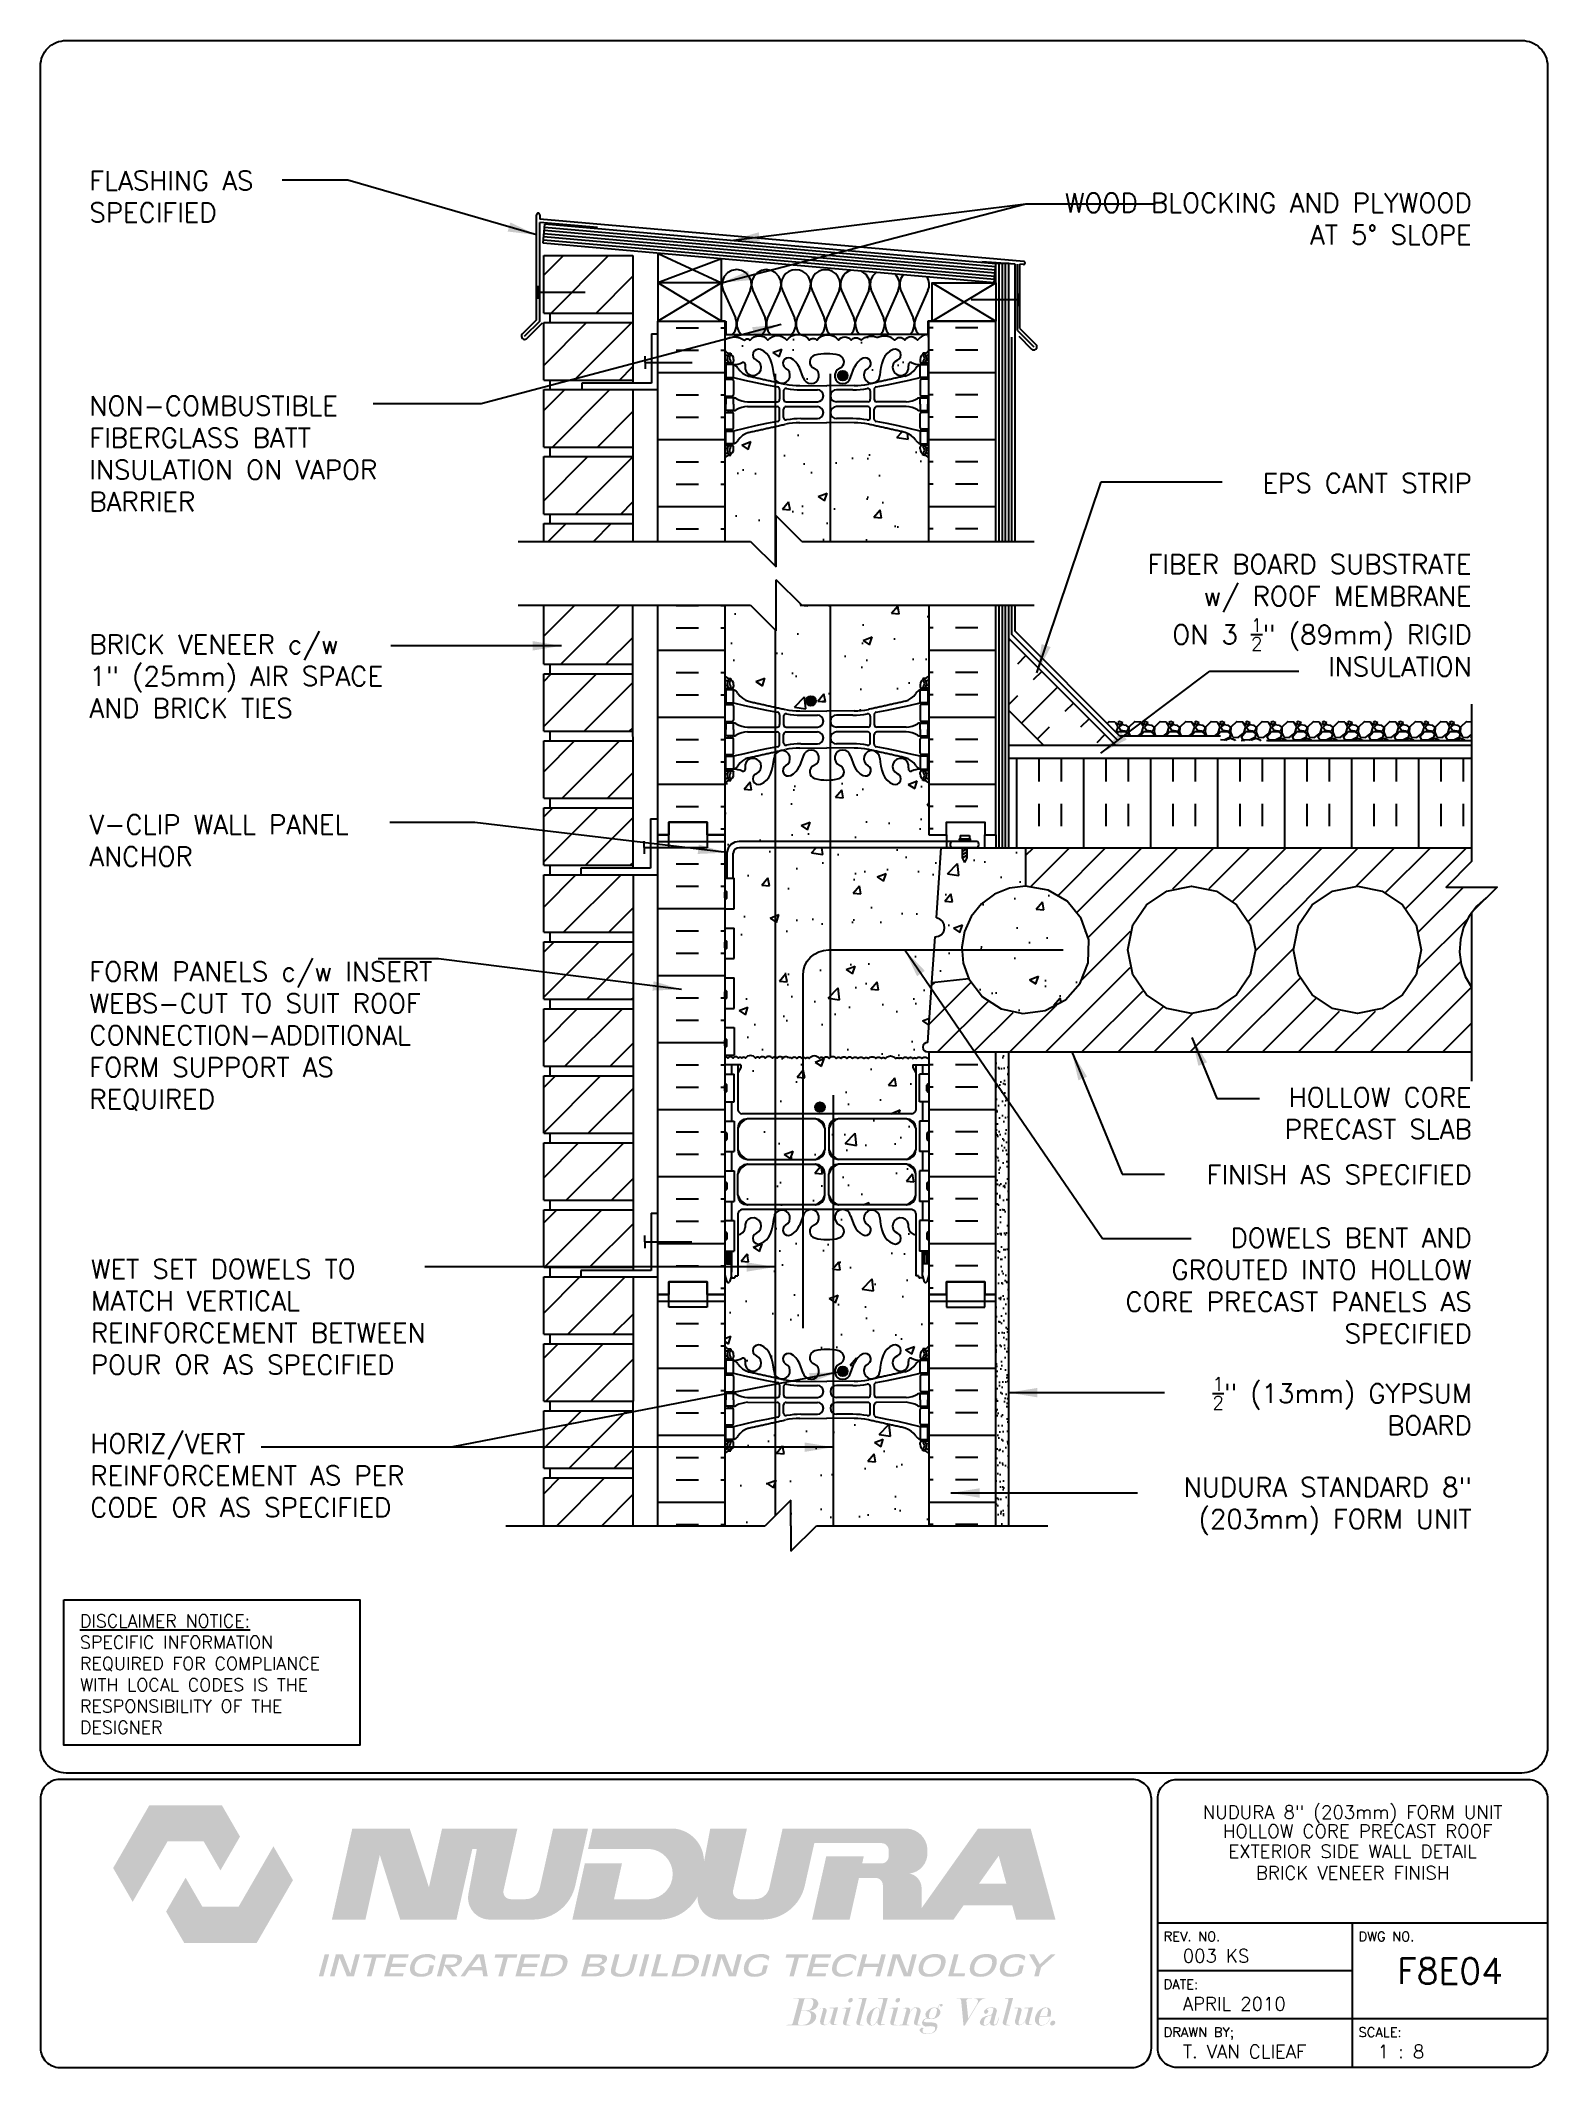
# Paper-space layout 'F8E04' of a CAD drawing. Header units: inches. Extents: x 0.42 to 7.8, y 0.49 to 10.41.
# The model-space entities are those that its viewports show. They can reach past a viewport. Long polylines and large blocks are cut down to what shows.
import ezdxf
from ezdxf.enums import TextEntityAlignment as Align

# ---------------------------------------------------------------- set-up
doc = ezdxf.new("R2010")
doc.units = ezdxf.units.IN
doc.header["$LTSCALE"] = 0.5
doc.header["$MEASUREMENT"] = 0
doc.linetypes.add('DASHED2', pattern=[0.375, 0.25, -0.125])
doc.linetypes.add('HIDDEN2', pattern=[0.1875, 0.125, -0.0625])
for name, color, linetype in [('HATCH', 12, 'Continuous'), ('Hidden2', 12, 'HIDDEN2'), ('line25', 2, 'Continuous'), ('LINE3', 3, 'Continuous'), ('LINE50', 5, 'Continuous'), ('LINE9', 9, 'Continuous'), ('LOGO', 7, 'Continuous'), ('TBK_LINE65', 3, 'Continuous'), ('TBK_TEXT', 4, 'Continuous'), ('TEXT', 4, 'Continuous'), ('Web_Edge', 9, 'Continuous')]:
    doc.layers.add(name, color=color, linetype=linetype)
doc.styles.add('DIM', font='romans.shx', dxfattribs={"width": 0.7})
doc.styles.add('ROMANS', font='romans.shx', dxfattribs={"height": 0.75})
doc.dimstyles.new('ext_12', dxfattribs={"dimscale": 12, "dimtxt": 0.09375, "dimasz": 0.09375, "dimexe": 0.09375, "dimexo": 0.0625, "dimgap": 0.0625, "dimtad": 1, "dimdec": 1, "dimzin": 3, "dimdsep": 46, "dimlunit": 4, "dimtxsty": 'DIM', "dimcen": 0.09, "dimdle": 0.09375, "dimclrt": 4, "dimadec": 0, "dimazin": 0, "dimtfac": 1, "dimtdec": 1, "dimtmove": 2, "dimatfit": 3, "dimfxl": 1, "dimfrac": 2, "dimtolj": 1, "dimtzin": 0, "dimarcsym": 0})

psp = doc.layouts.new('F8E04')

# ---------------------------------------------------------------- texts
at = {"layer": 'TBK_TEXT', "color": 7, "style": 'ROMANS'}
for s, p in [('REV. NO.', (5.9215, 1.107)), ('DWG NO.', (6.876, 1.107)), ('DATE:', (5.9215, 0.8726)), ('DRAWN BY;', (5.9215, 0.6382)), ('SCALE:', (6.876, 0.6382))]:
    psp.add_text(s, height=0.04688, dxfattribs=at).set_placement(p)
at = {"layer": 'TEXT', "insert": (0.6134, 2.7065), "char_height": 0.0625, "width": 1.41371, "attachment_point": 1, "style": 'ROMANS'}
psp.add_mtext('{\\Fromans.shx|c1;\\LDISCLAIMER NOTICE:\\l\\PSPECIFIC INFORMATION REQUIRED FOR COMPLIANCE WITH LOCAL CODES IS THE RESPONSIBILITY OF THE DESIGNER}', dxfattribs=at)

msp = doc.modelspace()

# ---------------------------------------------------------------- texts
at = {"layer": 'TEXT', "char_height": 0.75, "style": 'ROMANS'}
for s, insert, width, attachment_point in [('FLASHING AS \\PSPECIFIED', (151.947, 189.994), 8.7776, 1), ('\\A1;WOOD BLOCKING AND PLYWOOD \\PAT 5%%D SLOPE', (206.112, 189.121), 17.3954, 3), ('NON-COMBUSTIBLE\\PFIBERGLASS BATT INSULATION ON VAPOR BARRIER', (151.947, 181.17), 12.44051, 1), ('\\A1;EPS CANT STRIP', (206.112, 178.143), 9.59335, 3), ('\\A1;FIBER BOARD SUBSTRATE\\Pw/ ROOF MEMBRANE \\PON 3 {\\H0.7x;\\S1/2;}" (89mm) RIGID \\PINSULATION', (206.112, 174.967), 26.1134, 3), ('BRICK VENEER c/w \\P1" (25mm) AIR SPACE AND BRICK TIES', (151.947, 170.205), 14.56426, 4), ('V-CLIP WALL PANEL ANCHOR', (151.947, 164.769), 12.44051, 1), ('FORM PANELS c/w INSERT WEBS-CUT TO SUIT ROOF CONNECTION-ADDITIONAL\\PFORM SUPPORT AS \\PREQUIRED', (151.947, 156.103), 14.56613, 4), ('HOLLOW CORE PRECAST SLAB', (206.112, 154.084), 12.93494, 3), ('FINISH AS SPECIFIED', (206.112, 151.056), 15.67841, 3), ('DOWELS BENT AND GROUTED INTO HOLLOW CORE PRECAST PANELS AS SPECIFIED', (206.112, 148.579), 15.19972, 3), ('WET SET DOWELS TO MATCH VERTICAL REINFORCEMENT BETWEEN POUR OR AS SPECIFIED', (152.004, 145.11), 15.31511, 4), ('\\A1;{\\H0.7x;\\S1/2;}" (13mm) GYPSUM \\PBOARD', (206.112, 142.741), 17.21743, 3), ('HORIZ/VERT REINFORCEMENT AS PER CODE OR AS SPECIFIED', (151.981, 140.52), 14.36832, 1), ('NUDURA STANDARD 8" (203mm) FORM UNIT', (206.112, 138.814), 17.21743, 3)]:
    msp.add_mtext(s, dxfattribs=dict(at, insert=insert, width=width, attachment_point=attachment_point))

# ---------------------------------------------------------------- blocks, each defined once
blk = doc.blocks.new('TITLEBLOCK-Tag')
at = {"style": 'ROMANS'}
for tag, height, p in [('TITLE_LINE_1', 0.065, (0.927, -0.1328)), ('TITLE_LINE_2', 0.065, (0.9294, -0.2258)), ('CENTRE-LINE-3', 0.065, (0.927, -0.3246)), ('TITLE_LINE_4', 0.065, (0.927, -0.4299)), ('TITLE_LINE_5', 0.065, (0.927, -0.526)), ('DWG', 0.125, (1.4043, -0.9102))]:
    blk.add_attdef(tag, text='', height=height, dxfattribs=at).set_placement(p, align=Align.MIDDLE_CENTER)
for tag, p in [('LATEST_REVISION', (0.0954, -0.8366)), ('REVISION_DATE', (0.0954, -1.071)), ('DRAWN_BY', (0.0954, -1.3053)), ('SCALE', (1.0499, -1.3053))]:
    blk.add_attdef(tag, text='', height=0.065, dxfattribs=at).set_placement(p, align=Align.MIDDLE_LEFT)

# ---------------------------------------------------------------- hatches: boundary and pattern name
at = {"layer": 'HATCH'}
h = msp.add_hatch(dxfattribs=at)
h.set_pattern_fill('ANSI31', color=256, scale=10, style=0)
h.set_pattern_definition([(45, (171.9164, 175.7029), (-0.883883, 0.883883), [])])
h.paths.add_polyline_path([(173.25, 176.182), (169.75, 176.182), (169.75, 175.486), (173.25, 175.486)])
h.paths.add_polyline_path([(173.25, 178.807), (169.75, 178.807), (169.75, 176.557), (173.25, 176.557)])
h.paths.add_polyline_path([(173.25, 181.432), (171.25, 181.432), (169.75, 181.432), (169.75, 179.182), (173.25, 179.182)])
h.paths.add_polyline_path([(173.25, 184.057), (169.75, 184.057), (169.75, 181.807), (173.25, 181.807)])
h.paths.add_polyline_path([(173.25, 186.682), (169.75, 186.682), (169.75, 184.432), (173.25, 184.432)])
h.paths.add_polyline_path([(173.25, 138.8), (169.75, 138.8), (169.75, 136.927), (173.25, 136.927)])
h.paths.add_polyline_path([(173.251, 141.425), (169.75, 141.425), (169.75, 139.175), (173.25, 139.175)])
h.paths.add_polyline_path([(173.251, 144.05), (169.75, 144.05), (169.75, 141.8), (173.251, 141.8)])
h.paths.add_polyline_path([(173.252, 146.675), (171.212, 146.675), (169.75, 146.675), (169.75, 144.425), (173.251, 144.425)])
h.paths.add_polyline_path([(173.252, 149.3), (169.75, 149.3), (169.75, 147.05), (173.252, 147.05)])
h.paths.add_polyline_path([(173.253, 151.925), (169.75, 151.925), (169.75, 149.675), (173.252, 149.675)])
h.paths.add_polyline_path([(173.253, 154.55), (169.75, 154.55), (169.75, 152.3), (173.253, 152.3)])
h.paths.add_polyline_path([(173.254, 157.175), (169.75, 157.175), (169.75, 154.925), (173.253, 154.925)])
h.paths.add_polyline_path([(173.254, 159.8), (169.75, 159.8), (169.75, 157.55), (173.254, 157.55)])
h.paths.add_polyline_path([(173.255, 162.425), (169.75, 162.425), (169.75, 160.175), (173.254, 160.175)])
h.paths.add_polyline_path([(173.253, 165.05), (169.75, 165.05), (169.75, 162.8), (173.254, 162.8)])
h.paths.add_polyline_path([(173.252, 167.675), (169.75, 167.675), (169.75, 165.425), (173.253, 165.425)])
h.paths.add_polyline_path([(173.251, 170.3), (169.75, 170.3), (169.75, 168.05), (173.252, 168.05)])
h.paths.add_polyline_path([(173.25, 172.986), (169.75, 172.986), (169.75, 170.675), (173.251, 170.675)])
h = msp.add_hatch(dxfattribs=at)
h.set_pattern_fill('INSUL', color=256, scale=7, style=0)
h.set_pattern_definition([(0, (-2749.314, -230.0192), (0, 2.625), []), (0, (-2749.314, -229.1442), (0, 2.625), [0.875, -0.875]), (0, (-2749.314, -228.2692), (0, 2.625), [0.875, -0.875])])
h.paths.add_polyline_path([(176.848, 184.118), (174.223, 184.118), (174.223, 175.493), (176.848, 175.493)])
h = msp.add_hatch(dxfattribs=at)
h.set_pattern_fill('AR-CONC', color=256, scale=0.5)
h.set_pattern_definition([(50, (0, 0), (3.5863, -0.31376), [0.375, -4.125]), (355, (0, 0), (-0.693757, 3.76096), [0.3, -3.3]), (100.4514, (0.299, -0.026), (2.892544, 3.4472), [0.3187, -3.50571]), (46.1842, (0, 1), (5.33621, -0.8276), [0.5625, -6.1875]), (96.6356, (0.4447, 0.931), (4.67331, 4.87059), [0.47805, -5.25857]), (351.1842, (0, 1), (4.67331, 4.87059), [0.45, -4.95]), (21, (0.5, 0.75), (2.984535, -2.013094), [0.375, -4.125]), (326, (0.5, 0.75), (1.216577, 3.62575), [0.3, -3.3]), (71.4514, (0.7487, 0.5822), (4.20111, 1.612656), [0.3187, -3.50571]), (37.5, (0, 0), (0.060799, 1.664469), [0, -3.26, 0, -3.35, 0, -3.3125]), (7.5, (0, 0), (1.315348, 1.972059), [0, -1.91, 0, -3.185, 0, -1.2625]), (327.5, (-1.115, 0), (2.669112, -0.1127744), [0, -1.25, 0, -3.9, 0, -5.175]), (317.5, (-1.615, 0), (2.91593, 0.500525), [0, -1.625, 0, -2.59, 0, -3.675])])
edge = h.paths.add_edge_path()
edge.add_arc((184.502, 139.399), 0.5, 46.21089, 66.42182)
edge.add_line((184.702, 139.857), (184.612, 139.857))
edge.add_line((184.612, 139.857), (184.612, 139.898))
edge.add_arc((184.752, 140.106), 0.25, 180, 235.9442, ccw=False)
edge.add_line((184.502, 140.106), (184.502, 140.173))
edge.add_arc((184.564, 140.173), 0.0625, 90, 180, ccw=False)
edge.add_line((184.564, 140.236), (184.612, 140.236))
edge.add_line((184.612, 140.236), (184.612, 140.306))
edge.add_line((184.612, 140.306), (184.507, 140.306))
edge.add_arc((184.629, 140.648), 0.364, 212.04242, 250.33874, ccw=False)
edge.add_arc((183.706, 140.037), 0.743, 34.22802, 73.81071)
edge.add_spline(control_points=[(183.913, 140.751), (182.476, 141.071)], knot_values=[0, 0, 1, 1], degree=1, periodic=0)
edge.add_arc((181.919, 138.14), 2.984, 79.25462, 90.09947)
edge.add_line((181.914, 141.124), (180.848, 141.14))
edge.add_line((180.848, 141.14), (179.781, 141.124))
edge.add_arc((179.776, 138.14), 2.984, 89.90053, 100.74538)
edge.add_spline(control_points=[(179.219, 141.071), (177.782, 140.751)], knot_values=[0, 0, 1, 1], degree=1, periodic=0)
edge.add_arc((177.989, 140.037), 0.743, 106.18929, 145.77198)
edge.add_arc((177.066, 140.648), 0.364, 289.66126, 327.95758, ccw=False)
edge.add_line((177.189, 140.306), (177.084, 140.306))
edge.add_line((177.084, 140.306), (177.084, 140.236))
edge.add_line((177.084, 140.236), (177.131, 140.236))
edge.add_arc((177.131, 140.173), 0.0625, 0, 90, ccw=False)
edge.add_line((177.194, 140.173), (177.194, 140.106))
edge.add_arc((176.944, 140.106), 0.25, 304.0558, 360, ccw=False)
edge.add_line((177.084, 139.898), (177.084, 139.857))
edge.add_line((177.084, 139.857), (176.994, 139.857))
edge.add_arc((177.194, 139.399), 0.5, 113.57818, 133.78911)
edge.add_line((176.848, 139.759), (176.848, 136.927))
edge.add_line((176.848, 136.927), (178.435, 136.927))
edge.add_line((178.435, 136.927), (179.435, 137.927))
edge.add_line((179.435, 137.927), (179.435, 136.927))
edge.add_line((179.435, 136.927), (179.435, 135.927))
edge.add_line((179.435, 135.927), (180.435, 136.927))
edge.add_line((180.435, 136.927), (184.848, 136.927))
edge.add_line((184.848, 136.927), (184.848, 139.759))
h.paths.add_polyline_path([(184.848, 145.986), (184.848, 146.746), (184.769, 146.504, -0.725737), (184.663, 146.485), (184.614, 146.635), (184.488, 146.635, -0.414214), (184.438, 146.685), (184.438, 146.715), (184.338, 146.715), (184.338, 148.316, -0.380392), (184.045, 148.612, 2.087231), (183.611, 148.387, -1), (183.447, 147.978, -0.21345), (183.055, 148.367, -0.069923), (182.918, 149.011, 1.629604), (182.447, 148.71, -1.059167), (182.241, 148.328, -0.16372), (181.919, 148.682), (181.776, 149.069, 1.612474), (181.345, 148.709, -0.734872), (181.322, 148.198, -0.068475), (180.848, 148.136, -0.068475), (180.373, 148.198, -0.734872), (180.35, 148.709, 1.612474), (179.919, 149.069), (179.776, 148.682, -0.16372), (179.454, 148.328, -1.059167), (179.248, 148.71, 1.629604), (178.777, 149.011, -0.069923), (178.64, 148.367, -0.21345), (178.248, 147.978, -1), (178.084, 148.387, 2.087231), (177.651, 148.612, -0.380397), (177.358, 148.316), (177.358, 146.715), (177.258, 146.715), (177.258, 146.685, -0.414214), (177.208, 146.635), (177.081, 146.635), (177.039, 146.504, -0.725737), (176.933, 146.485), (176.848, 146.746), (176.848, 145.986), (176.848, 143.952, 0.088416), (176.994, 143.854), (177.084, 143.854), (177.084, 143.813, -0.249069), (177.194, 143.606), (177.194, 143.538, -0.414214), (177.131, 143.476), (177.084, 143.476), (177.084, 143.406), (177.189, 143.406, 0.085348), (177.518, 143.481, -0.669601), (177.651, 143.361, 2.087231), (178.084, 143.586, -1), (178.248, 143.994, -0.21345), (178.64, 143.605, -0.069923), (178.777, 142.961, 1.629604), (179.248, 143.262, -1.059167), (179.454, 143.644, -0.16372), (179.776, 143.29), (179.919, 142.903, 1.612474), (180.35, 143.263, -0.734872), (180.373, 143.774, -0.068475), (180.848, 143.836, -0.068475), (181.322, 143.774, -0.734872), (181.345, 143.263, 1.612474), (181.776, 142.903), (181.919, 143.29, -0.16372), (182.241, 143.644, -1.059167), (182.447, 143.262, 1.629604), (182.918, 142.961, -0.069923), (183.055, 143.605, -0.21345), (183.447, 143.994, -1), (183.611, 143.586, 2.087231), (184.045, 143.361, -0.669601), (184.177, 143.481, 0.085348), (184.507, 143.406), (184.612, 143.406), (184.612, 143.476), (184.564, 143.476, -0.414214), (184.502, 143.538), (184.502, 143.606, -0.249069), (184.612, 143.813), (184.612, 143.854), (184.702, 143.854, 0.088416), (184.848, 143.952)])
h.paths.add_polyline_path([(180.771, 150.713, 0.225652), (180.396, 151.088), (177.733, 151.088, 0.225652), (177.358, 150.713), (177.358, 149.872, 0.225652), (177.733, 149.497), (180.396, 149.497, 0.225652), (180.771, 149.872)])
h.paths.add_polyline_path([(180.771, 152.494, 0.225652), (180.396, 152.869), (177.733, 152.869, 0.225652), (177.358, 152.494), (177.358, 151.654, 0.225652), (177.733, 151.279), (180.396, 151.279, 0.225652), (180.771, 151.654)])
h.paths.add_polyline_path([(184.338, 152.494, 0.225652), (183.963, 152.869), (181.299, 152.869, 0.225652), (180.924, 152.494), (180.924, 151.654, 0.225652), (181.299, 151.279), (183.963, 151.279, 0.225652), (184.338, 151.654)])
h.paths.add_polyline_path([(184.338, 149.872), (184.338, 150.713, 0.225652), (183.963, 151.088), (181.299, 151.088, 0.225652), (180.924, 150.713), (180.924, 149.872, 0.225652), (181.299, 149.497), (183.963, 149.497, 0.225652)])
h.paths.add_polyline_path([(184.338, 154.674), (184.218, 154.874), (184.218, 154.986), (184.848, 154.986), (184.848, 155.264, 0.139223), (184.799, 155.225, 0.520567), (184.572, 155.225, 0.507124), (184.353, 155.225, 0.592026), (184.227, 155.225, 0.520567), (184.024, 155.225, 0.520567), (183.817, 155.225, 0.520567), (183.679, 155.225, 0.520567), (183.54, 155.225, 0.520567), (183.142, 155.225, 0.520567), (182.982, 155.225, 0.520567), (182.761, 155.225, 0.520567), (182.48, 155.225, 0.520567), (182.294, 155.225, 0.520567), (182.066, 155.225, 0.507124), (181.848, 155.225, 0.507124), (181.629, 155.225, 0.520567), (181.402, 155.225, 0.520567), (181.215, 155.225, 0.520567), (180.934, 155.225, 0.520567), (180.713, 155.225, 0.520567), (180.553, 155.225, 0.520567), (180.155, 155.225, 0.520567), (180.016, 155.225, 0.520567), (179.878, 155.225, 0.520567), (179.671, 155.225, 0.520567), (179.468, 155.225, 0.498871), (179.348, 155.239, 0.507124), (179.129, 155.239, 0.520567), (178.902, 155.239, 0.520567), (178.715, 155.239, 0.520567), (178.434, 155.239, 0.520567), (178.213, 155.239, 0.520567), (178.053, 155.239, 0.520567), (177.655, 155.239, 0.520567), (177.516, 155.239, 0.520567), (177.378, 155.239, 0.520567), (177.171, 155.239, 0.520567), (176.968, 155.239, 0.498871), (176.848, 155.253), (176.848, 154.986), (177.478, 154.986), (177.478, 154.874), (177.358, 154.674), (177.358, 153.205, 0.268156), (177.519, 153.057), (184.176, 153.057, 0.268138), (184.338, 153.205)])
h.paths.add_polyline_path([(184.962, 158.205), (185.087, 159.992, 0.932515), (185.139, 160.738), (185.331, 163.486), (177.417, 163.486, 0.366745), (177.173, 163.275), (177.173, 162.291), (177.213, 162.291), (177.213, 161.091), (176.848, 161.091), (176.848, 160.341), (177.213, 160.341), (177.213, 159.141), (176.848, 159.141), (176.848, 158.391), (177.213, 158.391), (177.213, 157.191), (176.848, 157.191), (176.848, 156.441), (177.213, 156.441), (177.213, 155.361), (176.848, 155.361), (176.848, 155.253, -0.498871), (176.968, 155.239, -0.520567), (177.171, 155.239, -0.520567), (177.378, 155.239, -0.520567), (177.516, 155.239, -0.520567), (177.655, 155.239, -0.520567), (178.053, 155.239, -0.520567), (178.213, 155.239, -0.520567), (178.434, 155.239, -0.520567), (178.715, 155.239, -0.520567), (178.902, 155.239, -0.520567), (179.129, 155.239, -0.507124), (179.348, 155.239, -0.498871), (179.468, 155.225, -0.520567), (179.671, 155.225, -0.520567), (179.878, 155.225, -0.520567), (180.016, 155.225, -0.520567), (180.155, 155.225, -0.520567), (180.553, 155.225, -0.520567), (180.713, 155.225, -0.520567), (180.934, 155.225, -0.520567), (181.215, 155.225, -0.520567), (181.402, 155.225, -0.520567), (181.629, 155.225, -0.507124), (181.848, 155.225, -0.507124), (182.066, 155.225, -0.520567), (182.294, 155.225, -0.520567), (182.48, 155.225, -0.520567), (182.761, 155.225, -0.520567), (182.982, 155.225, -0.520567), (183.142, 155.225, -0.520567), (183.54, 155.225, -0.520567), (183.679, 155.225, -0.520567), (183.817, 155.225, -0.520567), (184.024, 155.225, -0.520567), (184.227, 155.225, -0.592026), (184.353, 155.225, -0.507124), (184.572, 155.225, -0.520567), (184.799, 155.225, -0.139223), (184.848, 155.264), (184.848, 155.486), (184.798, 155.486, -1), (184.798, 155.861)])
h.paths.add_polyline_path([(188.637, 161.986), (188.637, 163.486), (186.346, 163.486), (186.346, 163.088), (186.253, 162.901), (186.159, 163.088), (186.159, 163.486), (185.331, 163.486), (185.139, 160.738, -0.932515), (185.087, 159.992), (184.962, 158.205), (186.407, 158.357, -0.559194)])
h.paths.add_polyline_path([(188.637, 161.986, 0.559194), (186.407, 158.357, 1.788289)])
h.paths.add_polyline_path([(184.848, 166.021, 0.088416), (184.702, 166.118), (184.612, 166.118), (184.612, 166.16, -0.249069), (184.502, 166.367), (184.502, 166.434, -0.414214), (184.564, 166.497), (184.612, 166.497), (184.612, 166.567), (184.507, 166.567, 0.085348), (184.177, 166.491, -0.669601), (184.045, 166.612, 2.087231), (183.611, 166.387, -1), (183.447, 165.978, -0.21345), (183.055, 166.367, -0.069923), (182.918, 167.011, 1.702394), (182.468, 166.699, -0.940793), (182.265, 166.315, -0.173075), (181.919, 166.682), (181.776, 167.069, 1.612474), (181.345, 166.709, -0.734872), (181.322, 166.198, -0.068475), (180.848, 166.136, -0.068475), (180.373, 166.198, -0.734872), (180.35, 166.709, 1.612474), (179.919, 167.069), (179.776, 166.682, -0.173075), (179.43, 166.315, -0.940793), (179.227, 166.699, 1.702394), (178.777, 167.011, -0.069923), (178.64, 166.367, -0.21345), (178.248, 165.978, -1), (178.084, 166.387, 2.087231), (177.651, 166.612, -0.669601), (177.518, 166.491, 0.085348), (177.189, 166.567), (177.084, 166.567), (177.084, 166.497), (177.131, 166.497, -0.414214), (177.194, 166.434), (177.194, 166.367, -0.249069), (177.084, 166.16), (177.084, 166.118), (176.994, 166.118, 0.088416), (176.848, 166.021), (176.848, 163.986), (176.848, 162.291), (176.924, 162.291), (176.924, 163.293, -0.379483), (177.415, 163.736), (185.535, 163.736), (185.535, 163.986), (184.848, 163.986)])
edge = h.paths.add_edge_path()
edge.add_arc((184.752, 169.867), 0.25, 124.0558, 180, ccw=False)
edge.add_line((184.612, 170.074), (184.612, 170.116))
edge.add_line((184.612, 170.116), (184.702, 170.116))
edge.add_arc((184.502, 170.574), 0.5, 293.57818, 313.78911)
edge.add_line((184.848, 170.213), (184.848, 172.986))
edge.add_line((184.848, 172.986), (179.861, 172.986))
edge.add_line((179.861, 172.986), (178.861, 173.986))
edge.add_line((178.861, 173.986), (178.861, 171.986))
edge.add_line((178.861, 171.986), (177.861, 172.986))
edge.add_line((177.861, 172.986), (176.848, 172.986))
edge.add_line((176.848, 172.986), (176.848, 170.213))
edge.add_arc((177.194, 170.574), 0.5, 226.21089, 246.42182)
edge.add_line((176.994, 170.116), (177.084, 170.116))
edge.add_line((177.084, 170.116), (177.084, 170.074))
edge.add_arc((176.944, 169.867), 0.25, 0, 55.9442, ccw=False)
edge.add_line((177.194, 169.867), (177.194, 169.799))
edge.add_arc((177.131, 169.799), 0.0625, -90, 0, ccw=False)
edge.add_line((177.131, 169.737), (177.084, 169.737))
edge.add_line((177.084, 169.737), (177.084, 169.667))
edge.add_line((177.084, 169.667), (177.189, 169.667))
edge.add_arc((177.066, 169.324), 0.364, 34.97751, 70.33874, ccw=False)
edge.add_arc((177.989, 169.935), 0.743, 212.79192, 253.81071)
edge.add_spline(control_points=[(177.782, 169.221), (179.219, 168.901)], knot_values=[0, 0, 1, 1], degree=1, periodic=0)
edge.add_arc((179.776, 171.833), 2.984, 259.25462, 270.09947)
edge.add_line((179.781, 168.849), (180.848, 168.833))
edge.add_line((180.848, 168.833), (181.914, 168.849))
edge.add_arc((181.919, 171.833), 2.984, 269.90053, 280.74538)
edge.add_spline(control_points=[(182.476, 168.901), (183.913, 169.221)], knot_values=[0, 0, 1, 1], degree=1, periodic=0)
edge.add_arc((183.706, 169.935), 0.743, 286.18929, 327.20808)
edge.add_arc((184.629, 169.324), 0.364, 109.66126, 145.02249, ccw=False)
edge.add_line((184.507, 169.667), (184.612, 169.667))
edge.add_line((184.612, 169.667), (184.612, 169.737))
edge.add_line((184.612, 169.737), (184.564, 169.737))
edge.add_arc((184.564, 169.799), 0.0625, 180, 270, ccw=False)
edge.add_line((184.502, 169.799), (184.502, 169.867))
edge = h.paths.add_edge_path()
edge.add_arc((184.502, 178.403), 0.5, 46.21089, 66.42182)
edge.add_line((184.702, 178.861), (184.612, 178.861))
edge.add_line((184.612, 178.861), (184.612, 178.903))
edge.add_arc((184.752, 179.11), 0.25, 180, 235.9442, ccw=False)
edge.add_line((184.502, 179.11), (184.502, 179.177))
edge.add_arc((184.564, 179.177), 0.0625, 90, 180, ccw=False)
edge.add_line((184.564, 179.24), (184.612, 179.24))
edge.add_line((184.612, 179.24), (184.612, 179.31))
edge.add_line((184.612, 179.31), (184.507, 179.31))
edge.add_arc((184.629, 179.652), 0.364, 214.97751, 250.33874, ccw=False)
edge.add_arc((183.706, 179.041), 0.743, 32.79192, 73.81071)
edge.add_spline(control_points=[(183.913, 179.755), (182.476, 180.076)], knot_values=[0, 0, 1, 1], degree=1, periodic=0)
edge.add_arc((181.919, 177.144), 2.984, 79.25462, 90.09947)
edge.add_line((181.914, 180.128), (180.848, 180.144))
edge.add_line((180.848, 180.144), (179.781, 180.128))
edge.add_arc((179.776, 177.144), 2.984, 89.90053, 100.74538)
edge.add_spline(control_points=[(179.219, 180.076), (177.782, 179.755)], knot_values=[0, 0, 1, 1], degree=1, periodic=0)
edge.add_arc((177.989, 179.041), 0.743, 106.18929, 147.20808)
edge.add_arc((177.066, 179.652), 0.364, 289.66126, 325.02249, ccw=False)
edge.add_line((177.189, 179.31), (177.084, 179.31))
edge.add_line((177.084, 179.31), (177.084, 179.24))
edge.add_line((177.084, 179.24), (177.131, 179.24))
edge.add_arc((177.131, 179.177), 0.0625, 0, 90, ccw=False)
edge.add_line((177.194, 179.177), (177.194, 179.11))
edge.add_arc((176.944, 179.11), 0.25, 304.0558, 360, ccw=False)
edge.add_line((177.084, 178.903), (177.084, 178.861))
edge.add_line((177.084, 178.861), (176.994, 178.861))
edge.add_arc((177.194, 178.403), 0.5, 113.57818, 133.78911)
edge.add_line((176.848, 178.764), (176.848, 175.486))
edge.add_line((176.848, 175.486), (177.861, 175.486))
edge.add_line((177.861, 175.486), (178.861, 174.486))
edge.add_line((178.861, 174.486), (178.861, 176.486))
edge.add_line((178.861, 176.486), (179.861, 175.486))
edge.add_line((179.861, 175.486), (184.848, 175.486))
edge.add_line((184.848, 175.486), (184.848, 178.764))
h.paths.add_polyline_path([(180.848, 182.84, -0.068475), (181.322, 182.778, -0.734872), (181.345, 182.267, 1.612474), (181.776, 181.908), (181.919, 182.294, -0.173075), (182.265, 182.661, -0.940793), (182.468, 182.278, 1.702394), (182.918, 181.965, -0.069923), (183.055, 182.609, -0.21345), (183.447, 182.998, -1), (183.611, 182.59, 2.087231), (184.045, 182.365, -0.669601), (184.177, 182.485, 0.085348), (184.507, 182.41), (184.612, 182.41), (184.612, 182.48), (184.564, 182.48, -0.414214), (184.502, 182.542), (184.502, 182.61, -0.249069), (184.612, 182.817), (184.612, 182.859), (184.702, 182.859, 0.088416), (184.848, 182.956), (184.848, 183.584, 0.259173), (184.396, 183.364, 0.520567), (183.896, 183.364, 0.520567), (183.51, 183.364, 0.336749), (182.848, 183.47, 0.336749), (182.186, 183.364, 0.520567), (181.799, 183.364, 0.520567), (181.299, 183.364, 0.520567), (180.452, 183.364, 0.520567), (180.17, 183.364, 0.520567), (179.276, 183.364, 0.520567), (178.536, 183.364, 0.520567), (177.843, 183.364, 0.520567), (177.623, 183.364, 0.321585), (176.848, 183.39), (176.848, 182.956, 0.088416), (176.994, 182.859), (177.084, 182.859), (177.084, 182.817, -0.249069), (177.194, 182.61), (177.194, 182.542, -0.414214), (177.131, 182.48), (177.084, 182.48), (177.084, 182.41), (177.189, 182.41, 0.085348), (177.518, 182.485, -0.669601), (177.651, 182.365, 2.087231), (178.084, 182.59, -1), (178.248, 182.998, -0.21345), (178.64, 182.609, -0.069923), (178.777, 181.965, 1.702394), (179.227, 182.278, -0.940793), (179.43, 182.661, -0.173075), (179.776, 182.294), (179.919, 181.908, 1.612474), (180.35, 182.267, -0.734872), (180.373, 182.778, -0.068475)])
h = msp.add_hatch(dxfattribs=at)
h.set_pattern_fill('INSUL', color=256, scale=7, style=0)
h.set_pattern_definition([(180, (3111.0092, -230.0192), (0, 2.625), []), (180, (3111.0092, -229.1442), (0, 2.625), [0.875, -0.875]), (180, (3111.0092, -228.2692), (0, 2.625), [0.875, -0.875])])
h.paths.add_polyline_path([(187.473, 184.118), (184.848, 184.118), (184.848, 175.493), (187.473, 175.493)])
h = msp.add_hatch(dxfattribs=at)
h.set_pattern_fill('INSUL', color=256, scale=7, style=0)
h.set_pattern_definition([(0, (-2749.314, -233.0233), (0, 2.625), []), (0, (-2749.314, -232.1483), (0, 2.625), [0.875, -0.875]), (0, (-2749.314, -231.2733), (0, 2.625), [0.875, -0.875])])
h.paths.add_polyline_path([(176.848, 172.986), (174.223, 172.986), (174.223, 163.986), (174.66, 163.986), (174.66, 164.486), (176.16, 164.486), (176.16, 163.986), (176.848, 163.986)])
h = msp.add_hatch(dxfattribs=at)
h.set_pattern_fill('INSUL', color=256, scale=7, style=0)
h.set_pattern_definition([(180, (3111.0092, -233.0233), (0, 2.625), []), (180, (3111.0092, -232.1483), (0, 2.625), [0.875, -0.875]), (180, (3111.0092, -231.2733), (0, 2.625), [0.875, -0.875])])
h.paths.add_polyline_path([(187.473, 172.986), (184.848, 172.986), (184.848, 163.986), (185.535, 163.986), (185.535, 164.486), (187.035, 164.486), (187.035, 163.986), (187.473, 163.986)])
h = msp.add_hatch(dxfattribs=at)
h.set_pattern_fill('INSUL', color=256, scale=7, angle=45, style=0)
h.set_pattern_definition([(45, (80.6694, 8.585), (-1.856155, 1.856155), []), (45, (80.0507, 9.2038), (-1.856155, 1.856155), [0.875, -0.875]), (45, (79.432, 9.8225), (-1.856155, 1.856155), [0.875, -0.875])])
h.paths.add_polyline_path([(189.221, 167.611), (192.049, 167.611), (187.973, 171.688), (187.973, 168.859)])
h = msp.add_hatch(dxfattribs=at)
h.set_pattern_fill('INSUL', color=256, scale=7, angle=90, style=0)
h.set_pattern_definition([(90, (80.6694, 8.585), (-2.625, 2e-16), []), (90, (79.7944, 8.585), (-2.625, 2e-16), [0.875, -0.875]), (90, (78.9194, 8.585), (-2.625, 2e-16), [0.875, -0.875])])
h.paths.add_polyline_path([(187.973, 166.986), (187.973, 163.486), (206.112, 163.486), (206.112, 166.986)])
h = msp.add_hatch(dxfattribs=at)
h.set_pattern_fill('INSUL', color=256, scale=7, style=0)
h.set_pattern_definition([(0, (-2749.314, -251.0233), (0, 2.625), []), (0, (-2749.314, -250.1483), (0, 2.625), [0.875, -0.875]), (0, (-2749.314, -249.2733), (0, 2.625), [0.875, -0.875])])
h.paths.add_polyline_path([(174.223, 145.986), (174.66, 145.986), (174.66, 146.486), (176.16, 146.486), (176.16, 145.986), (176.848, 145.986), (176.848, 163.986), (176.16, 163.986), (176.16, 164.486), (174.66, 164.486), (174.66, 163.986), (174.223, 163.986)])
h = msp.add_hatch(dxfattribs=at)
h.set_pattern_fill('ANSI31', color=256, scale=8, style=0)
h.paths.add_polyline_path([(206.112, 158.02, -0.416736), (206.689, 161.524), (207.112, 161.947), (206.112, 161.947), (205.112, 161.947), (206.112, 162.947), (206.112, 163.486), (189.375, 163.486), (188.637, 163.486), (188.637, 161.986, -1.788289), (186.407, 158.357), (184.962, 158.205), (184.798, 155.861, 1.144675), (184.848, 155.493), (184.848, 155.486), (206.112, 155.486)])
h.paths.add_polyline_path([(192.637, 159.486, -1), (197.637, 159.486, -1)], flags=16)
h.paths.add_polyline_path([(199.137, 159.486, -1), (204.137, 159.486, -1)], flags=16)
h = msp.add_hatch(dxfattribs=at)
h.set_pattern_fill('INSUL', color=256, scale=7, style=0)
h.set_pattern_definition([(180, (3111.0092, -251.0233), (0, 2.625), []), (180, (3111.0092, -250.1483), (0, 2.625), [0.875, -0.875]), (180, (3111.0092, -249.2733), (0, 2.625), [0.875, -0.875])])
h.paths.add_polyline_path([(187.473, 155.486), (184.848, 155.486), (184.848, 145.986), (185.535, 145.986), (185.535, 146.486), (187.035, 146.486), (187.035, 145.986), (187.473, 145.986)])
h = msp.add_hatch(dxfattribs=at)
h.set_pattern_fill('AR-SAND', color=256, scale=0.25, style=0)
h.set_pattern_definition([(37.5, (12.0139, -12.6201), (-0.01574834, 0.48170594), [0, -0.38, 0, -0.425, 0, -0.40625]), (7.5, (12.0139, -12.6201), (0.4424442, 0.7055365), [0, -0.205, 0, -0.3425, 0, -0.13125]), (327.5, (11.7064, -12.6201), (0.7785355, 0.00141476), [0, -0.125, 0, -0.45, 0, -0.5875]), (317.5, (11.7064, -12.6201), (0.7515317, 0.2194189), [0, -0.0625, 0, -0.295, 0, -0.3375])])
h.paths.add_polyline_path([(187.473, 145.927), (187.473, 136.927), (187.973, 136.927), (187.973, 155.486), (187.473, 155.486)])
h = msp.add_hatch(dxfattribs=at)
h.set_pattern_fill('INSUL', color=256, scale=7, style=0)
h.set_pattern_definition([(0, (-2749.314, -269.0233), (0, 2.625), []), (0, (-2749.314, -268.1483), (0, 2.625), [0.875, -0.875]), (0, (-2749.314, -267.2733), (0, 2.625), [0.875, -0.875])])
h.paths.add_polyline_path([(174.223, 136.927), (176.848, 136.927), (176.848, 145.986), (176.16, 145.986), (176.16, 146.486), (174.66, 146.486), (174.66, 145.986), (174.223, 145.986)])
h = msp.add_hatch(dxfattribs=at)
h.set_pattern_fill('INSUL', color=256, scale=7, style=0)
h.set_pattern_definition([(180, (3111.0092, -269.0233), (0, 2.625), []), (180, (3111.0092, -268.1483), (0, 2.625), [0.875, -0.875]), (180, (3111.0092, -267.2733), (0, 2.625), [0.875, -0.875])])
h.paths.add_polyline_path([(184.848, 136.927), (187.473, 136.927), (187.473, 145.986), (187.035, 145.986), (187.035, 146.486), (185.535, 146.486), (185.535, 145.986), (184.848, 145.986)])
at = {"layer": 'LINE3'}
h = msp.add_hatch(color=256, dxfattribs=at)
h.paths.add_polyline_path([(181.656, 182.015, 0.831395), (181.287, 182.015)])
h.paths.add_polyline_path([(181.659, 181.98, 0.045935), (181.656, 182.015), (181.287, 182.015, 0.045935), (181.284, 181.98, 1)])
h = msp.add_hatch(color=256, dxfattribs=at)
h.paths.add_polyline_path([(180.408, 169.272, 0.831395), (180.039, 169.272)])
h.paths.add_polyline_path([(180.411, 169.237, 0.045935), (180.408, 169.272), (180.039, 169.272, 0.045935), (180.036, 169.237, 1)])
h = msp.add_hatch(color=256, dxfattribs=at)
h.paths.add_polyline_path([(180.76, 153.359, 0.831395), (180.391, 153.359)])
h.paths.add_polyline_path([(180.763, 153.325, 0.045935), (180.76, 153.359), (180.391, 153.359, 0.045935), (180.388, 153.325, 1)])
h = msp.add_hatch(color=256, dxfattribs=at)
h.paths.add_polyline_path([(181.656, 143.01, 0.831395), (181.287, 143.01)])
h.paths.add_polyline_path([(181.659, 142.976, 0.045935), (181.656, 143.01), (181.287, 143.01, 0.045935), (181.284, 142.976, 1)])

# ---------------------------------------------------------------- linework, layer by layer
at = {"layer": 'HATCH'}
for p, q in [((169.473, 184.17), (169.473, 188.282)), ((169.598, 188.282), (169.598, 188.105)), ((188.564, 186.446), (169.598, 188.105)), ((169.598, 184.118), (169.598, 187.98)), ((171.863, 187.781), (169.598, 187.98)), ((187.429, 185.867), (169.748, 187.414)), ((187.44, 185.992), (169.759, 187.539)), ((187.45, 186.116), (169.77, 187.663)), ((187.461, 186.241), (169.781, 187.788)), ((187.418, 185.743), (169.737, 187.29)), ((174.238, 186.77), (176.723, 185.618)), ((176.723, 186.553), (174.223, 185.618)), ((188.223, 186.352), (186.916, 186.444)), ((187.598, 175.486), (187.598, 186.37)), ((187.723, 175.486), (187.723, 186.37)), ((187.848, 175.486), (187.848, 186.37)), ((188.223, 175.486), (188.223, 186.352)), ((188.316, 183.747), (188.316, 186.345)), ((188.554, 186.333), (188.41, 186.341)), ((188.41, 183.83), (188.41, 186.341)), ((176.723, 184.118), (174.223, 185.618)), ((176.723, 185.618), (174.223, 184.118)), ((176.786, 185.315), (177.265, 184.242)), ((177.845, 185.315), (177.366, 184.241)), ((177.945, 185.315), (178.424, 184.242)), ((179.004, 185.315), (178.525, 184.241)), ((179.104, 185.315), (179.583, 184.242)), ((180.164, 185.315), (179.684, 184.242)), ((180.265, 185.315), (180.745, 184.242)), ((181.325, 185.315), (180.845, 184.242)), ((181.426, 185.315), (181.906, 184.242)), ((182.486, 185.315), (182.007, 184.242)), ((182.587, 185.315), (183.067, 184.242)), ((183.647, 185.315), (183.168, 184.242)), ((183.749, 185.315), (184.228, 184.242)), ((184.808, 185.315), (184.329, 184.242)), ((184.973, 184.118), (187.473, 185.618)), ((184.973, 185.618), (187.473, 184.118)), ((169.473, 184.17), (168.904, 183.601)), ((169.598, 184.118), (168.992, 183.513)), ((169.686, 184.03), (169.081, 183.425)), ((188.316, 183.747), (188.953, 183.111)), ((188.366, 183.521), (188.865, 183.022)), ((188.41, 183.83), (189.041, 183.199)), ((187.598, 163.486), (187.598, 172.986)), ((187.723, 163.486), (187.723, 172.986)), ((187.848, 163.486), (187.848, 172.986)), ((188.223, 171.968), (188.223, 172.986)), ((192.33, 167.861), (188.223, 171.968)), ((191.91, 168.425), (191.834, 168.356)), ((192.15, 168.404), (191.91, 168.424)), ((192.261, 168.225), (192.151, 168.405)), ((192.319, 168.425), (192.249, 168.395)), ((192.249, 168.395), (192.289, 168.295)), ((192.289, 168.295), (192.439, 168.385)), ((192.44, 168.385), (192.32, 168.425)), ((192.91, 168.425), (192.68, 168.215)), ((193.15, 168.404), (192.91, 168.424)), ((193.261, 168.225), (193.151, 168.405)), ((193.319, 168.425), (193.249, 168.395)), ((193.249, 168.395), (193.289, 168.295)), ((193.289, 168.295), (193.439, 168.385)), ((193.44, 168.385), (193.32, 168.425)), ((193.91, 168.425), (193.68, 168.215)), ((194.15, 168.404), (193.91, 168.424)), ((194.261, 168.225), (194.151, 168.405)), ((194.319, 168.425), (194.249, 168.395)), ((194.249, 168.395), (194.289, 168.295)), ((194.289, 168.295), (194.439, 168.385)), ((194.44, 168.385), (194.32, 168.425)), ((194.91, 168.425), (194.68, 168.215)), ((195.15, 168.404), (194.91, 168.424)), ((195.261, 168.225), (195.151, 168.405)), ((195.319, 168.425), (195.249, 168.395)), ((195.249, 168.395), (195.289, 168.295)), ((195.289, 168.295), (195.439, 168.385)), ((195.44, 168.385), (195.32, 168.425)), ((195.91, 168.425), (195.68, 168.215)), ((196.15, 168.404), (195.91, 168.424)), ((196.261, 168.225), (196.151, 168.405)), ((196.319, 168.425), (196.249, 168.395)), ((196.249, 168.395), (196.289, 168.295)), ((196.289, 168.295), (196.439, 168.385)), ((196.44, 168.385), (196.32, 168.425)), ((196.91, 168.425), (196.68, 168.215)), ((197.15, 168.404), (196.91, 168.424)), ((197.261, 168.225), (197.151, 168.405)), ((197.319, 168.425), (197.249, 168.395)), ((197.249, 168.395), (197.289, 168.295)), ((197.289, 168.295), (197.439, 168.385)), ((197.44, 168.385), (197.32, 168.425)), ((197.91, 168.425), (197.68, 168.215)), ((198.15, 168.404), (197.91, 168.424)), ((198.261, 168.225), (198.151, 168.405)), ((198.319, 168.425), (198.249, 168.395)), ((198.249, 168.395), (198.289, 168.295)), ((198.289, 168.295), (198.439, 168.385)), ((198.44, 168.385), (198.32, 168.425)), ((198.91, 168.425), (198.68, 168.215)), ((199.15, 168.404), (198.91, 168.424)), ((199.261, 168.225), (199.151, 168.405)), ((199.319, 168.425), (199.249, 168.395)), ((199.249, 168.395), (199.289, 168.295)), ((199.289, 168.295), (199.439, 168.385)), ((199.44, 168.385), (199.32, 168.425)), ((199.91, 168.425), (199.68, 168.215)), ((200.15, 168.404), (199.91, 168.424)), ((200.261, 168.225), (200.151, 168.405)), ((200.319, 168.425), (200.249, 168.395)), ((200.249, 168.395), (200.289, 168.295)), ((200.289, 168.295), (200.439, 168.385)), ((200.44, 168.385), (200.32, 168.425)), ((200.91, 168.425), (200.68, 168.215)), ((201.15, 168.404), (200.91, 168.424)), ((201.261, 168.225), (201.151, 168.405)), ((201.319, 168.425), (201.249, 168.395)), ((201.249, 168.395), (201.289, 168.295)), ((201.289, 168.295), (201.439, 168.385)), ((201.44, 168.385), (201.32, 168.425)), ((201.91, 168.425), (201.68, 168.215)), ((202.15, 168.404), (201.91, 168.424)), ((202.261, 168.225), (202.151, 168.405)), ((202.319, 168.425), (202.249, 168.395)), ((202.249, 168.395), (202.289, 168.295)), ((202.289, 168.295), (202.439, 168.385)), ((202.44, 168.385), (202.32, 168.425)), ((202.91, 168.425), (202.68, 168.215)), ((203.15, 168.404), (202.91, 168.424)), ((203.261, 168.225), (203.151, 168.405)), ((203.319, 168.425), (203.249, 168.395)), ((203.249, 168.395), (203.289, 168.295)), ((203.289, 168.295), (203.439, 168.385)), ((203.44, 168.385), (203.32, 168.425)), ((203.91, 168.425), (203.68, 168.215)), ((204.15, 168.404), (203.91, 168.424)), ((204.261, 168.225), (204.151, 168.405)), ((204.319, 168.425), (204.249, 168.395)), ((204.249, 168.395), (204.289, 168.295)), ((204.289, 168.295), (204.439, 168.385)), ((204.44, 168.385), (204.32, 168.425)), ((204.91, 168.425), (204.68, 168.215)), ((205.15, 168.404), (204.91, 168.424)), ((205.261, 168.225), (205.151, 168.405)), ((205.319, 168.425), (205.249, 168.395)), ((205.249, 168.395), (205.289, 168.295)), ((205.289, 168.295), (205.439, 168.385)), ((205.44, 168.385), (205.32, 168.425)), ((205.91, 168.425), (205.68, 168.215)), ((206.112, 168.407), (205.91, 168.424)), ((192.188, 168.002), (192.26, 168.225)), ((192.216, 167.975), (192.269, 168.035)), ((192.269, 168.035), (192.529, 168.035)), ((192.389, 168.305), (192.289, 168.205)), ((192.289, 168.205), (192.369, 168.085)), ((196.278, 167.861), (192.33, 167.861)), ((192.37, 168.085), (192.62, 168.055)), ((192.59, 168.276), (192.39, 168.306)), ((192.529, 168.037), (192.659, 167.947)), ((192.671, 168.203), (192.591, 168.273)), ((192.62, 168.055), (192.67, 168.145)), ((192.66, 167.945), (192.636, 167.861)), ((192.668, 168.007), (192.729, 167.861)), ((192.679, 168.215), (192.669, 168.005)), ((192.669, 168.145), (192.669, 168.205)), ((193.031, 167.861), (193.179, 167.976)), ((193.113, 167.861), (193.269, 168.035)), ((193.18, 167.975), (193.26, 168.225)), ((193.269, 168.035), (193.529, 168.035)), ((193.389, 168.305), (193.289, 168.205)), ((193.289, 168.205), (193.369, 168.085)), ((193.37, 168.085), (193.62, 168.055)), ((193.59, 168.276), (193.39, 168.306)), ((193.529, 168.037), (193.659, 167.947)), ((193.671, 168.203), (193.591, 168.273)), ((193.62, 168.055), (193.67, 168.145)), ((193.66, 167.945), (193.636, 167.861)), ((193.668, 168.007), (193.729, 167.861)), ((193.679, 168.215), (193.669, 168.005)), ((193.669, 168.145), (193.669, 168.205)), ((194.031, 167.861), (194.179, 167.976)), ((194.113, 167.861), (194.269, 168.035)), ((194.18, 167.975), (194.26, 168.225)), ((194.269, 168.035), (194.529, 168.035)), ((194.389, 168.305), (194.289, 168.205)), ((194.289, 168.205), (194.369, 168.085)), ((194.37, 168.085), (194.62, 168.055)), ((194.59, 168.276), (194.39, 168.306)), ((194.529, 168.037), (194.659, 167.947)), ((194.671, 168.203), (194.591, 168.273)), ((194.62, 168.055), (194.67, 168.145)), ((194.66, 167.945), (194.636, 167.861)), ((194.668, 168.007), (194.729, 167.861)), ((194.679, 168.215), (194.669, 168.005)), ((194.669, 168.145), (194.669, 168.205)), ((195.031, 167.861), (195.179, 167.976)), ((195.113, 167.861), (195.269, 168.035)), ((195.18, 167.975), (195.26, 168.225)), ((195.269, 168.035), (195.529, 168.035)), ((195.389, 168.305), (195.289, 168.205)), ((195.289, 168.205), (195.369, 168.085)), ((195.37, 168.085), (195.62, 168.055)), ((195.59, 168.276), (195.39, 168.306)), ((195.529, 168.037), (195.659, 167.947)), ((195.671, 168.203), (195.591, 168.273)), ((195.62, 168.055), (195.67, 168.145)), ((195.66, 167.945), (195.636, 167.861)), ((195.668, 168.007), (195.729, 167.861)), ((195.679, 168.215), (195.669, 168.005)), ((195.669, 168.145), (195.669, 168.205)), ((196.031, 167.861), (196.179, 167.976)), ((196.113, 167.861), (196.269, 168.035)), ((196.18, 167.975), (196.26, 168.225)), ((196.269, 168.035), (196.529, 168.035)), ((196.278, 167.736), (196.278, 167.736)), ((196.409, 167.697), (196.278, 167.707)), ((196.389, 168.305), (196.289, 168.205)), ((196.289, 168.205), (196.369, 168.085)), ((196.37, 168.085), (196.62, 168.055)), ((196.59, 168.276), (196.39, 168.306)), ((196.62, 167.804), (196.41, 167.694)), ((196.487, 167.673), (196.509, 167.725)), ((196.51, 167.725), (196.67, 167.775)), ((196.529, 168.037), (196.659, 167.947)), ((196.671, 168.203), (196.591, 168.273)), ((196.62, 168.055), (196.67, 168.145)), ((196.66, 167.945), (196.62, 167.805)), ((196.668, 168.007), (196.748, 167.817)), ((196.679, 168.215), (196.669, 168.005)), ((196.669, 168.145), (196.669, 168.205)), ((196.669, 167.775), (196.829, 167.715)), ((196.749, 167.815), (196.959, 167.805)), ((196.83, 167.715), (196.849, 167.673)), ((196.959, 167.806), (197.179, 167.976)), ((197.18, 167.684), (197.079, 167.673)), ((197.089, 167.835), (197.269, 168.035)), ((197.161, 167.715), (197.091, 167.835)), ((197.409, 167.697), (197.159, 167.717)), ((197.228, 167.673), (197.179, 167.685)), ((197.18, 167.975), (197.26, 168.225)), ((197.269, 168.035), (197.529, 168.035)), ((197.389, 168.305), (197.289, 168.205)), ((197.289, 168.205), (197.369, 168.085)), ((197.37, 168.085), (197.62, 168.055)), ((197.59, 168.276), (197.39, 168.306)), ((197.62, 167.804), (197.41, 167.694)), ((197.487, 167.673), (197.509, 167.725)), ((197.51, 167.725), (197.67, 167.775)), ((197.529, 168.037), (197.659, 167.947)), ((197.671, 168.203), (197.591, 168.273)), ((197.62, 168.055), (197.67, 168.145)), ((197.66, 167.945), (197.62, 167.805)), ((197.668, 168.007), (197.748, 167.817)), ((197.679, 168.215), (197.669, 168.005)), ((197.669, 168.145), (197.669, 168.205)), ((197.669, 167.775), (197.829, 167.715)), ((197.749, 167.815), (197.959, 167.805)), ((197.83, 167.715), (197.849, 167.673)), ((197.959, 167.806), (198.179, 167.976)), ((198.18, 167.684), (198.079, 167.673)), ((198.089, 167.835), (198.269, 168.035)), ((198.161, 167.715), (198.091, 167.835)), ((198.409, 167.697), (198.159, 167.717)), ((198.228, 167.673), (198.179, 167.685)), ((198.18, 167.975), (198.26, 168.225)), ((198.269, 168.035), (198.529, 168.035)), ((198.389, 168.305), (198.289, 168.205)), ((198.289, 168.205), (198.369, 168.085)), ((198.37, 168.085), (198.62, 168.055)), ((198.59, 168.276), (198.39, 168.306)), ((198.62, 167.804), (198.41, 167.694)), ((198.487, 167.673), (198.509, 167.725)), ((198.51, 167.725), (198.67, 167.775)), ((198.529, 168.037), (198.659, 167.947)), ((198.671, 168.203), (198.591, 168.273)), ((198.62, 168.055), (198.67, 168.145)), ((198.66, 167.945), (198.62, 167.805)), ((198.668, 168.007), (198.748, 167.817)), ((198.679, 168.215), (198.669, 168.005)), ((198.669, 168.145), (198.669, 168.205)), ((198.669, 167.775), (198.829, 167.715)), ((198.749, 167.815), (198.959, 167.805)), ((198.83, 167.715), (198.849, 167.673)), ((198.959, 167.806), (199.179, 167.976)), ((199.18, 167.684), (199.079, 167.673)), ((199.089, 167.835), (199.269, 168.035)), ((199.161, 167.715), (199.091, 167.835)), ((199.409, 167.697), (199.159, 167.717)), ((199.228, 167.673), (199.179, 167.685)), ((199.18, 167.975), (199.26, 168.225)), ((199.269, 168.035), (199.529, 168.035)), ((199.389, 168.305), (199.289, 168.205)), ((199.289, 168.205), (199.369, 168.085)), ((199.37, 168.085), (199.62, 168.055)), ((199.59, 168.276), (199.39, 168.306)), ((199.62, 167.804), (199.41, 167.694)), ((199.487, 167.673), (199.509, 167.725)), ((199.51, 167.725), (199.67, 167.775)), ((199.529, 168.037), (199.659, 167.947)), ((199.671, 168.203), (199.591, 168.273)), ((199.62, 168.055), (199.67, 168.145)), ((199.66, 167.945), (199.62, 167.805)), ((199.668, 168.007), (199.748, 167.817)), ((199.679, 168.215), (199.669, 168.005)), ((199.669, 168.145), (199.669, 168.205)), ((199.669, 167.775), (199.829, 167.715)), ((199.749, 167.815), (199.959, 167.805)), ((199.83, 167.715), (199.849, 167.673)), ((199.959, 167.806), (200.179, 167.976)), ((200.18, 167.684), (200.079, 167.673)), ((200.089, 167.835), (200.269, 168.035)), ((200.161, 167.715), (200.091, 167.835)), ((200.409, 167.697), (200.159, 167.717)), ((200.228, 167.673), (200.179, 167.685)), ((200.18, 167.975), (200.26, 168.225)), ((200.269, 168.035), (200.529, 168.035)), ((200.389, 168.305), (200.289, 168.205)), ((200.289, 168.205), (200.369, 168.085)), ((200.37, 168.085), (200.62, 168.055)), ((200.59, 168.276), (200.39, 168.306)), ((200.62, 167.804), (200.41, 167.694)), ((200.487, 167.673), (200.509, 167.725)), ((200.51, 167.725), (200.67, 167.775)), ((200.529, 168.037), (200.659, 167.947)), ((200.671, 168.203), (200.591, 168.273)), ((200.62, 168.055), (200.67, 168.145)), ((200.66, 167.945), (200.62, 167.805)), ((200.668, 168.007), (200.748, 167.817)), ((200.679, 168.215), (200.669, 168.005)), ((200.669, 168.145), (200.669, 168.205)), ((200.669, 167.775), (200.829, 167.715)), ((200.749, 167.815), (200.959, 167.805)), ((200.83, 167.715), (200.849, 167.673)), ((200.959, 167.806), (201.179, 167.976)), ((201.18, 167.684), (201.079, 167.673)), ((201.089, 167.835), (201.269, 168.035)), ((201.161, 167.715), (201.091, 167.835)), ((201.409, 167.697), (201.159, 167.717)), ((201.228, 167.673), (201.179, 167.685)), ((201.18, 167.975), (201.26, 168.225)), ((201.269, 168.035), (201.529, 168.035)), ((201.389, 168.305), (201.289, 168.205)), ((201.289, 168.205), (201.369, 168.085)), ((201.37, 168.085), (201.62, 168.055)), ((201.59, 168.276), (201.39, 168.306)), ((201.62, 167.804), (201.41, 167.694)), ((201.487, 167.673), (201.509, 167.725)), ((201.51, 167.725), (201.67, 167.775)), ((201.529, 168.037), (201.659, 167.947)), ((201.671, 168.203), (201.591, 168.273)), ((201.62, 168.055), (201.67, 168.145)), ((201.66, 167.945), (201.62, 167.805)), ((201.668, 168.007), (201.748, 167.817)), ((201.679, 168.215), (201.669, 168.005)), ((201.669, 168.145), (201.669, 168.205)), ((201.669, 167.775), (201.829, 167.715)), ((201.749, 167.815), (201.959, 167.805)), ((201.83, 167.715), (201.849, 167.673)), ((201.959, 167.806), (202.179, 167.976)), ((202.18, 167.684), (202.079, 167.673)), ((202.089, 167.835), (202.269, 168.035)), ((202.161, 167.715), (202.091, 167.835)), ((202.409, 167.697), (202.159, 167.717)), ((202.228, 167.673), (202.179, 167.685)), ((202.18, 167.975), (202.26, 168.225)), ((202.269, 168.035), (202.529, 168.035)), ((202.389, 168.305), (202.289, 168.205)), ((202.289, 168.205), (202.369, 168.085)), ((202.37, 168.085), (202.62, 168.055)), ((202.59, 168.276), (202.39, 168.306)), ((202.62, 167.804), (202.41, 167.694)), ((202.487, 167.673), (202.509, 167.725)), ((202.51, 167.725), (202.67, 167.775)), ((202.529, 168.037), (202.659, 167.947)), ((202.671, 168.203), (202.591, 168.273)), ((202.62, 168.055), (202.67, 168.145)), ((202.66, 167.945), (202.62, 167.805)), ((202.668, 168.007), (202.748, 167.817)), ((202.679, 168.215), (202.669, 168.005)), ((202.669, 168.145), (202.669, 168.205)), ((202.669, 167.775), (202.829, 167.715)), ((202.749, 167.815), (202.959, 167.805)), ((202.83, 167.715), (202.849, 167.673)), ((202.959, 167.806), (203.179, 167.976)), ((203.18, 167.684), (203.079, 167.673)), ((203.089, 167.835), (203.269, 168.035)), ((203.161, 167.715), (203.091, 167.835)), ((203.409, 167.697), (203.159, 167.717)), ((203.228, 167.673), (203.179, 167.685)), ((203.18, 167.975), (203.26, 168.225)), ((203.269, 168.035), (203.529, 168.035)), ((203.389, 168.305), (203.289, 168.205)), ((203.289, 168.205), (203.369, 168.085)), ((203.37, 168.085), (203.62, 168.055)), ((203.59, 168.276), (203.39, 168.306)), ((203.62, 167.804), (203.41, 167.694)), ((203.487, 167.673), (203.509, 167.725)), ((203.51, 167.725), (203.67, 167.775)), ((203.529, 168.037), (203.659, 167.947)), ((203.671, 168.203), (203.591, 168.273)), ((203.62, 168.055), (203.67, 168.145)), ((203.66, 167.945), (203.62, 167.805)), ((203.668, 168.007), (203.748, 167.817)), ((203.679, 168.215), (203.669, 168.005)), ((203.669, 168.145), (203.669, 168.205)), ((203.669, 167.775), (203.829, 167.715)), ((203.749, 167.815), (203.959, 167.805)), ((203.83, 167.715), (203.849, 167.673)), ((203.959, 167.806), (204.179, 167.976)), ((204.18, 167.684), (204.079, 167.673)), ((204.089, 167.835), (204.269, 168.035)), ((204.161, 167.715), (204.091, 167.835)), ((204.409, 167.697), (204.159, 167.717)), ((204.228, 167.673), (204.179, 167.685)), ((204.18, 167.975), (204.26, 168.225)), ((204.269, 168.035), (204.529, 168.035)), ((204.389, 168.305), (204.289, 168.205)), ((204.289, 168.205), (204.369, 168.085)), ((204.37, 168.085), (204.62, 168.055)), ((204.59, 168.276), (204.39, 168.306)), ((204.62, 167.804), (204.41, 167.694)), ((204.487, 167.673), (204.509, 167.725)), ((204.51, 167.725), (204.67, 167.775)), ((204.529, 168.037), (204.659, 167.947)), ((204.671, 168.203), (204.591, 168.273)), ((204.62, 168.055), (204.67, 168.145)), ((204.66, 167.945), (204.62, 167.805)), ((204.668, 168.007), (204.748, 167.817)), ((204.679, 168.215), (204.669, 168.005)), ((204.669, 168.145), (204.669, 168.205)), ((204.669, 167.775), (204.829, 167.715)), ((204.749, 167.815), (204.959, 167.805)), ((204.83, 167.715), (204.849, 167.673)), ((204.959, 167.806), (205.179, 167.976)), ((205.18, 167.684), (205.079, 167.673)), ((205.089, 167.835), (205.269, 168.035)), ((205.161, 167.715), (205.091, 167.835)), ((205.409, 167.697), (205.159, 167.717)), ((205.228, 167.673), (205.179, 167.685)), ((205.18, 167.975), (205.26, 168.225)), ((205.269, 168.035), (205.529, 168.035)), ((205.389, 168.305), (205.289, 168.205)), ((205.289, 168.205), (205.369, 168.085)), ((205.37, 168.085), (205.62, 168.055)), ((205.59, 168.276), (205.39, 168.306)), ((205.62, 167.804), (205.41, 167.694)), ((205.487, 167.673), (205.509, 167.725)), ((205.51, 167.725), (205.67, 167.775)), ((205.529, 168.037), (205.659, 167.947)), ((205.671, 168.203), (205.591, 168.273)), ((205.62, 168.055), (205.67, 168.145)), ((205.66, 167.945), (205.62, 167.805)), ((205.668, 168.007), (205.748, 167.817)), ((205.679, 168.215), (205.669, 168.005)), ((205.669, 168.145), (205.669, 168.205)), ((205.669, 167.775), (205.829, 167.715)), ((205.749, 167.815), (205.959, 167.805)), ((205.83, 167.715), (205.849, 167.673)), ((205.959, 167.806), (206.112, 167.924)), ((206.112, 167.677), (206.079, 167.673)), ((206.089, 167.835), (206.112, 167.861)), ((206.112, 167.798), (206.091, 167.835))]:
    msp.add_line(p, q, dxfattribs=at)
at = {"layer": 'HATCH', "color": 6, "linetype": 'DASHED2', "ltscale": 0.5}
for points in [[(175.535, 184.118), (176.892, 184.118), (176.892, 183.597), (180.848, 183.597)], [(186.16, 184.118), (184.804, 184.118), (184.804, 183.597), (180.848, 183.597)]]:
    msp.add_lwpolyline(points, dxfattribs=at)
at = {"layer": 'HATCH'}
for points in [[(176.848, 183.39, -0.321585), (177.623, 183.364, -0.520567), (177.843, 183.364, -0.520567), (178.536, 183.364, -0.520567), (179.276, 183.364, -0.520567), (180.17, 183.364, -0.520567), (180.452, 183.364, -0.520567), (181.299, 183.364, -0.520567), (181.799, 183.364, -0.520567), (182.186, 183.364, -0.336749), (182.848, 183.47)], [(184.848, 183.584, 0.259173), (184.396, 183.364, 0.520567), (183.896, 183.364, 0.520567), (183.51, 183.364, 0.336749), (182.848, 183.47)], [(179.348, 155.239, 0.507124), (179.129, 155.239, 0.520567), (178.902, 155.239, 0.520567), (178.715, 155.239, 0.520567), (178.434, 155.239, 0.520567), (178.213, 155.239, 0.520567), (178.053, 155.239, 0.520567), (177.655, 155.239, 0.520567), (177.516, 155.239, 0.520567), (177.378, 155.239, 0.520567), (177.171, 155.239, 0.520567), (176.968, 155.239, 0.520567), (176.844, 155.249)], [(181.848, 155.225, 0.507124), (181.629, 155.225, 0.520567), (181.402, 155.225, 0.520567), (181.215, 155.225, 0.520567), (180.934, 155.225, 0.520567), (180.713, 155.225, 0.520567), (180.553, 155.225, 0.520567), (180.155, 155.225, 0.520567), (180.016, 155.225, 0.520567), (179.878, 155.225, 0.520567), (179.671, 155.225, 0.520567), (179.468, 155.225, 0.498871), (179.348, 155.239, 0.498871)], [(181.848, 155.225, -0.507124), (182.066, 155.225, -0.520567), (182.294, 155.225, -0.520567), (182.48, 155.225, -0.520567), (182.761, 155.225, -0.520567), (182.982, 155.225, -0.520567), (183.142, 155.225, -0.520567), (183.54, 155.225, -0.520567), (183.679, 155.225, -0.520567), (183.817, 155.225, -0.520567), (184.024, 155.225, -0.520567), (184.227, 155.225, -0.592026), (184.353, 155.225, -0.498871)], [(184.353, 155.225, -0.507124), (184.572, 155.225, -0.520567), (184.799, 155.225, -0.139223), (184.848, 155.264, -0.139223)]]:
    msp.add_lwpolyline(points, format="xyb", dxfattribs=at)
for centre, radius, start, end in [((169.535, 188.282), 0.0625, 0, 180), ((177.315, 185.551), 0.58, 335.96637, 204.06937), ((178.474, 185.551), 0.58, 335.96637, 204.06937), ((179.63, 185.551), 0.577, 89.6769, 204.2169), ((179.638, 185.551), 0.577, 335.78337, 90.40226), ((180.791, 185.551), 0.577, 89.59774, 204.21663), ((180.799, 185.551), 0.577, 335.7831, 90.3231), ((181.952, 185.551), 0.577, 105.03513, 204.21663), ((181.96, 185.551), 0.577, 335.7831, 64.7825), ((183.114, 185.551), 0.577, 125.17579, 204.21663), ((183.121, 185.551), 0.577, 335.7831, 44.72689), ((184.275, 185.551), 0.577, 138.93841, 204.21663), ((184.282, 185.551), 0.577, 335.7831, 30.98378), ((188.559, 186.389), 0.0567, 265, 85), ((176.736, 184.005), 0.58, 315.31494, 24.06937), ((177.895, 184.005), 0.58, 155.96637, 224.68506), ((177.895, 184.005), 0.58, 315.31494, 24.06937), ((179.054, 184.005), 0.58, 155.96637, 224.68506), ((179.054, 184.005), 0.58, 315.31494, 24.06937), ((180.214, 184.005), 0.58, 155.93063, 224.68506), ((180.215, 184.005), 0.58, 315.31494, 24.06937), ((181.375, 184.005), 0.58, 155.93063, 224.68506), ((181.376, 184.005), 0.58, 315.31494, 24.06937), ((182.536, 184.005), 0.58, 155.93063, 224.68506), ((182.537, 184.005), 0.58, 315.31494, 24.06937), ((183.697, 184.005), 0.58, 155.93063, 224.68506), ((183.699, 184.005), 0.58, 315.31494, 24.06937), ((184.858, 184.005), 0.58, 155.93063, 224.68506), ((169.008, 183.528), 0.127, 144.7902, 305.2098), ((177.895, 184.005), 0.58, 269.9771, 270), ((177.895, 184.005), 0.58, 270, 270.04582), ((180.213, 184.005), 0.58, 270, 273.69649), ((180.215, 184.005), 0.58, 280.11219, 281.35653), ((184.532, 184.005), 0.58, 297.67982, 302.97697), ((188.953, 183.111), 0.125, 225, 45)]:
    msp.add_arc(centre, radius, start, end, dxfattribs=at)
at = {"layer": 'Hidden2'}
for p, q in [((185.139, 160.738), (185.331, 163.486)), ((184.962, 158.205), (185.087, 159.992))]:
    msp.add_line(p, q, dxfattribs=at)
for centre, radius, start, end in [((188.637, 159.486), 2.5, 90, 206.85458), ((185.087, 160.367), 0.375, 270, 82)]:
    msp.add_arc(centre, radius, start, end, dxfattribs=at)
at = {"layer": 'line25'}
for p, q in [((169.726, 187.165), (169.792, 187.912)), ((187.472, 186.365), (169.792, 187.912)), ((187.407, 185.618), (169.726, 187.165)), ((169.75, 184.432), (169.75, 186.682)), ((169.75, 186.682), (173.25, 186.682)), ((173.25, 186.682), (173.25, 181.682)), ((174.223, 186.772), (174.223, 184.118)), ((176.723, 184.118), (176.723, 186.553)), ((187.407, 185.618), (187.472, 186.365)), ((187.473, 185.618), (187.473, 186.37)), ((187.973, 186.37), (187.473, 186.37)), ((187.973, 175.486), (187.973, 186.37)), ((176.723, 185.618), (174.223, 185.618)), ((169.75, 184.432), (173.25, 184.432)), ((170, 184.057), (170, 184.432)), ((170, 184.057), (170, 184.432)), ((169.75, 181.807), (169.75, 184.057)), ((169.75, 184.057), (173.25, 184.057)), ((174.223, 184.118), (176.723, 184.118)), ((176.848, 184.118), (176.723, 184.118)), ((176.848, 184.118), (176.848, 175.493)), ((184.848, 184.118), (184.973, 184.118)), ((184.848, 175.493), (184.848, 184.118)), ((169.75, 181.807), (173.25, 181.807)), ((169.75, 179.182), (169.75, 181.432)), ((169.75, 181.432), (173.25, 181.432)), ((170, 181.432), (170, 181.807)), ((173.25, 181.432), (173.25, 175.486)), ((169.75, 179.182), (173.25, 179.182)), ((169.75, 176.557), (169.75, 178.807)), ((169.75, 178.807), (173.25, 178.807)), ((170, 178.807), (170, 179.182)), ((169.75, 176.557), (173.25, 176.557)), ((170, 176.182), (170, 176.557)), ((169.75, 175.486), (169.75, 176.182)), ((169.75, 176.182), (173.25, 176.182)), ((169.75, 170.675), (169.75, 172.986)), ((173.255, 162.68), (173.25, 172.986)), ((176.848, 172.986), (176.848, 163.986)), ((184.848, 172.986), (184.848, 163.986)), ((187.973, 163.486), (187.973, 172.986)), ((192.174, 167.486), (187.973, 171.688)), ((169.75, 170.675), (173.25, 170.675)), ((169.75, 168.05), (169.75, 170.3)), ((169.75, 170.3), (173.25, 170.3)), ((170, 170.3), (170, 170.675)), ((170, 170.3), (170, 170.675)), ((189.346, 167.486), (187.973, 168.859)), ((169.75, 168.05), (173.25, 168.05)), ((169.75, 165.425), (169.75, 167.675)), ((169.75, 167.675), (173.25, 167.675)), ((170, 167.675), (170, 168.05)), ((170, 167.675), (170, 168.05)), ((169.75, 165.425), (173.25, 165.425)), ((170, 165.05), (170, 165.425)), ((170, 165.05), (170, 165.425)), ((169.75, 162.8), (169.75, 165.05)), ((169.75, 165.05), (173.25, 165.05)), ((176.848, 163.986), (176.848, 162.291)), ((187.473, 163.986), (187.473, 163.486)), ((169.75, 162.8), (173.254, 162.8)), ((170, 162.425), (170, 162.8)), ((170, 162.425), (170, 162.8)), ((185.331, 163.486), (189.375, 163.486)), ((188.637, 163.486), (188.637, 161.986)), ((189.375, 163.486), (206.112, 163.486)), ((169.75, 160.175), (169.75, 162.425)), ((169.75, 162.425), (173.255, 162.425)), ((173.255, 162.43), (173.252, 146.925)), ((176.848, 162.291), (176.848, 145.986)), ((176.848, 162.291), (177.213, 162.291)), ((177.213, 161.091), (177.213, 162.291)), ((176.848, 161.091), (177.213, 161.091)), ((169.75, 160.175), (173.254, 160.175)), ((169.75, 157.55), (169.75, 159.8)), ((169.75, 159.8), (173.254, 159.8)), ((170, 159.8), (170, 160.175)), ((170, 159.8), (170, 160.175)), ((176.848, 160.341), (177.213, 160.341)), ((177.213, 159.141), (177.213, 160.341)), ((176.848, 159.141), (177.213, 159.141)), ((176.848, 158.391), (177.213, 158.391)), ((177.213, 157.191), (177.213, 158.391)), ((184.798, 155.861), (184.962, 158.205)), ((184.962, 158.205), (186.407, 158.357)), ((169.75, 157.55), (173.254, 157.55)), ((170, 157.175), (170, 157.55)), ((170, 157.175), (170, 157.55)), ((169.75, 154.925), (169.75, 157.175)), ((169.75, 157.175), (173.254, 157.175)), ((176.848, 157.191), (177.213, 157.191)), ((176.848, 156.441), (177.213, 156.441)), ((177.213, 156.441), (177.213, 155.361)), ((169.75, 154.925), (173.253, 154.925)), ((170, 154.55), (170, 154.925)), ((170, 154.55), (170, 154.925)), ((176.848, 155.361), (177.213, 155.361)), ((184.798, 155.486), (206.112, 155.486)), ((184.848, 155.486), (184.848, 145.986)), ((185.535, 155.486), (206.112, 155.486)), ((169.75, 152.3), (169.75, 154.55)), ((169.75, 154.55), (173.253, 154.55)), ((176.848, 154.611), (177.213, 154.611)), ((177.213, 153.531), (177.213, 154.611)), ((184.848, 154.611), (184.483, 154.611)), ((184.483, 153.531), (184.483, 154.611)), ((176.848, 153.531), (177.213, 153.531)), ((184.848, 153.531), (184.483, 153.531)), ((176.848, 152.781), (177.213, 152.781)), ((177.213, 152.781), (177.213, 151.581)), ((184.848, 152.781), (184.483, 152.781)), ((184.483, 152.781), (184.483, 151.581)), ((169.75, 152.3), (173.253, 152.3)), ((169.75, 149.675), (169.75, 151.925)), ((169.75, 151.925), (173.253, 151.925)), ((170, 151.925), (170, 152.3)), ((170, 151.925), (170, 152.3)), ((176.848, 151.581), (177.213, 151.581)), ((184.848, 151.581), (184.483, 151.581)), ((176.848, 150.831), (177.213, 150.831)), ((177.213, 150.831), (177.213, 149.631)), ((184.848, 150.831), (184.483, 150.831)), ((184.483, 150.831), (184.483, 149.631)), ((169.75, 149.675), (173.252, 149.675)), ((169.75, 147.05), (169.75, 149.3)), ((169.75, 149.3), (173.252, 149.3)), ((170, 149.3), (170, 149.675)), ((170, 149.3), (170, 149.675)), ((176.848, 149.631), (177.213, 149.631)), ((184.848, 149.631), (184.483, 149.631)), ((176.848, 148.881), (177.213, 148.881)), ((177.213, 148.881), (177.213, 147.681)), ((184.848, 148.881), (184.483, 148.881)), ((184.483, 148.881), (184.483, 147.681)), ((169.75, 147.05), (173.252, 147.05)), ((170, 146.675), (170, 147.05)), ((170, 146.675), (170, 147.05)), ((176.848, 147.681), (177.213, 147.681)), ((184.848, 147.681), (184.483, 147.681)), ((169.75, 144.425), (169.75, 146.675)), ((169.75, 146.675), (173.25, 146.675)), ((173.252, 146.675), (173.25, 136.927)), ((176.848, 145.986), (176.848, 136.927)), ((184.848, 145.986), (184.848, 136.927)), ((169.75, 144.425), (173.251, 144.425)), ((169.75, 141.8), (169.75, 144.05)), ((169.75, 144.05), (173.251, 144.05)), ((170, 144.05), (170, 144.425)), ((170, 144.05), (170, 144.425)), ((169.75, 141.8), (173.251, 141.8)), ((169.75, 139.175), (169.75, 141.425)), ((169.75, 141.425), (173.251, 141.425)), ((170, 141.425), (170, 141.8)), ((170, 141.425), (170, 141.8)), ((169.75, 139.175), (173.25, 139.175)), ((170, 138.8), (170, 139.175)), ((170, 138.8), (170, 139.175)), ((169.75, 136.927), (169.75, 138.8)), ((169.75, 138.8), (173.25, 138.8))]:
    msp.add_line(p, q, dxfattribs=at)
msp.add_lwpolyline([(187.473, 185.618), (187.473, 184.118), (184.973, 184.118), (184.973, 185.618)], close=True, dxfattribs=at)
msp.add_lwpolyline([(206.112, 166.986), (187.973, 166.986)], dxfattribs=at)
for centre in [(195.137, 159.486), (201.637, 159.486)]:
    msp.add_circle(centre, 2.5, dxfattribs=at)
for centre, radius, start, end in [((188.637, 159.486), 2.5, 206.85458, 90), ((208.137, 159.486), 2.5, 125.41163, 215.90456), ((184.798, 155.674), 0.188, 90, 270)]:
    msp.add_arc(centre, radius, start, end, dxfattribs=at)
at = {"layer": 'LINE3'}
for p, q in [((178.824, 182.049), (178.824, 174.523)), ((180.976, 182.049), (180.976, 175.486)), ((180.976, 172.986), (180.976, 155.261)), ((178.824, 172.023), (178.824, 137.317)), ((181.098, 153.796), (181.098, 136.927))]:
    msp.add_line(p, q, dxfattribs=at)
msp.add_lwpolyline([(179.912, 144.671), (179.912, 158.486, -0.414214), (180.912, 159.486), (190.111, 159.486)], format="xyb", dxfattribs=at)
for centre in [(181.471, 181.98), (180.224, 169.237), (180.576, 153.325), (181.471, 142.976)]:
    msp.add_circle(centre, 0.188, dxfattribs=at)
at = {"layer": 'LINE50', "color": 9, "linetype": 'DASHED2'}
for p, q in [((188.098, 175.486), (188.098, 186.361)), ((188.098, 171.843), (188.098, 172.986)), ((192.267, 167.673), (188.098, 171.843)), ((206.112, 167.673), (192.267, 167.673))]:
    msp.add_line(p, q, dxfattribs=at)
at = {"layer": 'LINE50'}
for p, q in [((174.223, 184.118), (176.848, 184.118)), ((174.223, 175.493), (174.223, 184.118)), ((184.848, 184.118), (187.473, 184.118)), ((187.473, 175.493), (187.473, 184.118)), ((174.223, 163.986), (174.223, 172.986)), ((174.223, 145.986), (174.223, 163.986)), ((186.28, 163.986), (186.28, 163.986)), ((187.473, 145.927), (187.473, 155.486)), ((174.223, 136.927), (174.223, 145.986)), ((187.473, 136.927), (187.473, 145.986))]:
    msp.add_line(p, q, dxfattribs=at)
for points in [[(184.848, 163.986), (185.535, 163.986), (185.535, 164.486), (187.035, 164.486), (187.035, 163.986), (187.473, 163.986), (187.473, 172.986)], [(176.848, 163.986), (176.16, 163.986), (176.16, 164.486), (174.66, 164.486), (174.66, 163.986), (174.223, 163.986)], [(174.223, 163.986), (174.66, 163.986), (174.66, 164.486), (176.16, 164.486), (176.16, 163.986), (176.848, 163.986)], [(176.848, 145.986), (176.16, 145.986), (176.16, 146.486), (174.66, 146.486), (174.66, 145.986), (174.223, 145.986)], [(174.223, 145.986), (174.66, 145.986), (174.66, 146.486), (176.16, 146.486), (176.16, 145.986), (176.848, 145.986)], [(184.848, 145.986), (185.535, 145.986), (185.535, 146.486), (187.035, 146.486), (187.035, 145.986), (187.473, 145.986)], [(187.473, 145.986), (187.035, 145.986), (187.035, 146.486), (185.535, 146.486), (185.535, 145.986), (184.848, 145.986)]]:
    msp.add_lwpolyline(points, dxfattribs=at)
at = {"layer": 'LINE9'}
for p, q in [((169.529, 185.243), (169.529, 185.493)), ((169.529, 185.243), (171.375, 185.243)), ((169.529, 185.243), (169.529, 184.993)), ((188.351, 184.948), (188.351, 185.198)), ((188.351, 184.948), (186.505, 184.948)), ((188.351, 184.948), (188.351, 184.698)), ((173.973, 183.618), (173.973, 181.682)), ((173.973, 183.618), (174.223, 183.618)), ((173.723, 182.493), (173.723, 182.743)), ((173.723, 182.493), (175.568, 182.493)), ((173.723, 182.493), (173.723, 182.243)), ((173.973, 181.682), (171.25, 181.682)), ((171.25, 181.682), (171.25, 181.432)), ((171.25, 181.432), (174.223, 181.432)), ((178.861, 174.486), (178.861, 176.486)), ((179.861, 175.486), (178.861, 176.486)), ((168.75, 175.486), (177.861, 175.486)), ((177.861, 175.486), (178.861, 174.486)), ((179.861, 175.486), (188.973, 175.486)), ((178.861, 171.986), (178.861, 173.986)), ((179.861, 172.986), (178.861, 173.986)), ((168.75, 172.986), (177.861, 172.986)), ((177.861, 172.986), (178.861, 171.986)), ((179.861, 172.986), (188.973, 172.986)), ((173.935, 164.616), (173.935, 162.68)), ((173.935, 164.616), (174.185, 164.616)), ((173.685, 163.491), (173.685, 163.741)), ((186.749, 163.736), (177.415, 163.736)), ((186.065, 163.964), (186.065, 163.839)), ((186.065, 163.964), (186.44, 163.964)), ((186.065, 163.839), (186.44, 163.839)), ((186.065, 163.776), (186.44, 163.776)), ((186.065, 163.776), (186.44, 163.776)), ((186.159, 163.736), (186.159, 163.776)), ((186.346, 163.736), (186.346, 163.776)), ((186.44, 163.964), (186.44, 163.839)), ((173.685, 163.491), (175.53, 163.491)), ((173.685, 163.491), (173.685, 163.241)), ((176.924, 163.293), (176.924, 162.291)), ((177.173, 162.291), (177.173, 163.275)), ((186.751, 163.486), (177.417, 163.486)), ((186.145, 163.471), (186.171, 163.486)), ((186.145, 163.338), (186.363, 163.464)), ((186.145, 163.213), (186.363, 163.339)), ((186.145, 163.08), (186.363, 163.206)), ((186.159, 163.088), (186.159, 163.486)), ((186.253, 162.901), (186.159, 163.088)), ((186.253, 162.901), (186.346, 163.088)), ((186.346, 163.088), (186.346, 163.486)), ((173.935, 162.68), (171.212, 162.68)), ((171.212, 162.68), (171.212, 162.43)), ((171.212, 162.43), (174.212, 162.43)), ((176.848, 161.521), (176.848, 161.741)), ((176.848, 161.686), (176.848, 161.686)), ((176.848, 161.576), (176.848, 161.576)), ((176.888, 161.781), (176.888, 161.781)), ((176.888, 161.481), (176.888, 161.481)), ((176.928, 161.521), (176.928, 161.741)), ((176.848, 159.571), (176.848, 159.791)), ((176.848, 159.736), (176.848, 159.736)), ((176.848, 159.626), (176.848, 159.626)), ((176.888, 159.831), (176.888, 159.831)), ((176.928, 159.571), (176.928, 159.791)), ((176.888, 159.531), (176.888, 159.531)), ((176.848, 157.621), (176.848, 157.841)), ((176.848, 157.786), (176.848, 157.786)), ((176.848, 157.676), (176.848, 157.676)), ((176.888, 157.881), (176.888, 157.881)), ((176.888, 157.581), (176.888, 157.581)), ((176.928, 157.621), (176.928, 157.841)), ((176.848, 155.731), (176.848, 155.951)), ((176.848, 155.896), (176.848, 155.896)), ((176.848, 155.786), (176.848, 155.786)), ((176.888, 155.991), (176.888, 155.991)), ((176.888, 155.691), (176.888, 155.691)), ((176.928, 155.731), (176.928, 155.951)), ((187.973, 136.927), (187.973, 155.486)), ((176.848, 153.961), (176.848, 154.181)), ((176.848, 154.126), (176.848, 154.126)), ((176.888, 154.221), (176.888, 154.221)), ((176.928, 153.961), (176.928, 154.181)), ((184.768, 153.961), (184.768, 154.181)), ((184.808, 154.221), (184.808, 154.221)), ((184.848, 153.961), (184.848, 154.181)), ((184.848, 154.126), (184.848, 154.126)), ((176.848, 154.016), (176.848, 154.016)), ((176.888, 153.921), (176.888, 153.921)), ((184.808, 153.921), (184.808, 153.921)), ((184.848, 154.016), (184.848, 154.016)), ((176.848, 152.291), (176.848, 152.071)), ((176.848, 152.236), (176.848, 152.236)), ((176.848, 152.126), (176.848, 152.126)), ((176.888, 152.331), (176.888, 152.331)), ((176.888, 152.031), (176.888, 152.031)), ((176.928, 152.291), (176.928, 152.071)), ((184.768, 152.291), (184.768, 152.071)), ((184.808, 152.331), (184.808, 152.331)), ((184.808, 152.031), (184.808, 152.031)), ((184.848, 152.291), (184.848, 152.071)), ((184.848, 152.236), (184.848, 152.236)), ((184.848, 152.126), (184.848, 152.126)), ((176.848, 150.341), (176.848, 150.121)), ((176.848, 150.286), (176.848, 150.286)), ((176.848, 150.176), (176.848, 150.176)), ((176.888, 150.081), (176.888, 150.081)), ((176.928, 150.341), (176.928, 150.121)), ((184.768, 150.341), (184.768, 150.121)), ((184.808, 150.081), (184.808, 150.081)), ((184.848, 150.341), (184.848, 150.121)), ((184.848, 150.286), (184.848, 150.286)), ((184.848, 150.176), (184.848, 150.176)), ((173.962, 149.175), (173.962, 146.925)), ((173.962, 149.175), (174.212, 149.175)), ((173.712, 148.05), (173.712, 148.3)), ((173.712, 148.05), (175.558, 148.05)), ((173.712, 148.05), (173.712, 147.8)), ((176.848, 148.391), (176.848, 148.171)), ((176.848, 148.336), (176.848, 148.336)), ((176.848, 148.226), (176.848, 148.226)), ((176.888, 148.431), (176.888, 148.431)), ((176.888, 148.131), (176.888, 148.131)), ((176.928, 148.391), (176.928, 148.171)), ((184.768, 148.391), (184.768, 148.171)), ((184.808, 148.431), (184.808, 148.431)), ((184.808, 148.131), (184.808, 148.131)), ((184.848, 148.391), (184.848, 148.171)), ((184.848, 148.336), (184.848, 148.336)), ((184.848, 148.226), (184.848, 148.226)), ((173.962, 146.925), (171.212, 146.925)), ((171.212, 146.925), (171.212, 146.675)), ((171.212, 146.675), (174.212, 146.675)), ((179.435, 137.927), (178.435, 136.927)), ((179.435, 136.927), (179.435, 137.927)), ((168.265, 136.927), (178.435, 136.927)), ((179.435, 136.927), (179.435, 135.927)), ((179.435, 135.927), (180.435, 136.927)), ((180.435, 136.927), (189.511, 136.927))]:
    msp.add_line(p, q, dxfattribs=at)
for points in [[(206.112, 169.104), (206.112, 162.947), (205.112, 161.947), (206.112, 161.947), (207.112, 161.947), (206.112, 160.947), (206.112, 154.335)], [(206.112, 167.486), (187.973, 167.486)]]:
    msp.add_lwpolyline(points, dxfattribs=at)
at = {"layer": 'LINE9', "linetype": 'DASHED2', "ltscale": 0.15}
for points in [[(176.16, 163.986), (176.16, 163.986), (176.16, 163.486), (174.66, 163.486), (174.66, 163.986), (174.66, 163.986)], [(176.16, 163.986), (176.16, 163.986), (176.16, 163.486), (174.66, 163.486), (174.66, 163.986), (174.66, 163.986)], [(185.535, 163.986), (185.535, 163.986), (185.535, 163.486), (187.035, 163.486), (187.035, 163.986), (187.035, 163.986)], [(176.16, 145.986), (176.16, 145.986), (176.16, 145.486), (174.66, 145.486), (174.66, 145.986), (174.66, 145.986)], [(176.16, 145.986), (176.16, 145.986), (176.16, 145.486), (174.66, 145.486), (174.66, 145.986), (174.66, 145.986)], [(185.535, 145.986), (185.535, 145.986), (185.535, 145.486), (187.035, 145.486), (187.035, 145.986), (187.035, 145.986)], [(185.535, 145.986), (185.535, 145.986), (185.535, 145.486), (187.035, 145.486), (187.035, 145.986), (187.035, 145.986)]]:
    msp.add_lwpolyline(points, dxfattribs=at)
at = {"layer": 'LINE9'}
for centre, radius, start, end in [((177.419, 163.237), 0.499, 89.35428, 173.57974), ((185.797, 163.611), 0.125, 89.39473, 270.60527), ((186.065, 163.807), 0.0312, 90, 270), ((186.44, 163.807), 0.0312, 270, 90), ((186.612, 163.61), 0.186, 318.18045, 42.64251), ((177.419, 163.237), 0.249, 89.35428, 171.20677), ((176.888, 161.741), 0.04, 90, 180), ((176.888, 161.521), 0.04, 180, 270), ((176.888, 161.741), 0.04, 360, 90), ((176.888, 161.521), 0.04, 270, 0), ((176.888, 159.791), 0.04, 90, 180), ((176.888, 159.791), 0.04, 360, 90), ((176.888, 159.571), 0.04, 180, 270), ((176.888, 159.571), 0.04, 270, 0), ((176.888, 157.841), 0.04, 90, 180), ((176.888, 157.621), 0.04, 180, 270), ((176.888, 157.841), 0.04, 360, 90), ((176.888, 157.621), 0.04, 270, 0), ((176.888, 155.951), 0.04, 90, 180), ((176.888, 155.731), 0.04, 180, 270), ((176.888, 155.951), 0.04, 360, 90), ((176.888, 155.731), 0.04, 270, 0), ((176.888, 154.181), 0.04, 90, 180), ((176.888, 154.181), 0.04, 360, 90), ((184.808, 154.181), 0.04, 90, 180), ((184.808, 154.181), 0.04, 0, 90), ((176.888, 153.961), 0.04, 180, 270), ((176.888, 153.961), 0.04, 270, 0), ((184.808, 153.961), 0.04, 180, 270), ((184.808, 153.961), 0.04, 270, 0), ((176.888, 152.291), 0.04, 90, 180), ((176.888, 152.071), 0.04, 180, 270), ((176.888, 152.291), 0.04, 0, 90), ((176.888, 152.071), 0.04, 270, 0), ((184.808, 152.291), 0.04, 90, 180), ((184.808, 152.071), 0.04, 180, 270), ((184.808, 152.291), 0.04, 360, 90), ((184.808, 152.071), 0.04, 270, 0), ((176.888, 150.341), 0.04, 90, 180), ((176.888, 150.121), 0.04, 180, 270), ((176.888, 150.341), 0.04, 0, 90), ((176.888, 150.121), 0.04, 270, 0), ((184.808, 150.341), 0.04, 90, 180), ((184.808, 150.121), 0.04, 180, 270), ((184.808, 150.341), 0.04, 360, 90), ((184.808, 150.121), 0.04, 270, 0), ((176.888, 148.391), 0.04, 90, 180), ((176.888, 148.171), 0.04, 180, 270), ((176.888, 148.391), 0.04, 0, 90), ((176.888, 148.171), 0.04, 270, 0), ((184.808, 148.391), 0.04, 90, 180), ((184.808, 148.171), 0.04, 180, 270), ((184.808, 148.391), 0.04, 360, 90), ((184.808, 148.171), 0.04, 270, 0)]:
    msp.add_arc(centre, radius, start, end, dxfattribs=at)
at = {"layer": 'Web_Edge'}
for p, q in [((176.994, 182.859), (177.084, 182.859)), ((177.084, 182.859), (177.084, 182.817)), ((184.702, 182.859), (184.612, 182.859)), ((184.612, 182.859), (184.612, 182.817)), ((176.848, 182.58), (176.925, 182.58)), ((176.848, 182.48), (177.131, 182.48)), ((176.848, 181.84), (177.131, 181.84)), ((176.994, 182.48), (176.994, 182.41)), ((176.994, 181.91), (176.994, 181.84)), ((177.084, 182.48), (177.084, 182.41)), ((177.084, 181.91), (177.084, 181.84)), ((177.194, 182.61), (177.194, 182.542)), ((179.919, 181.908), (179.776, 182.294)), ((181.776, 181.908), (181.919, 182.294)), ((184.502, 182.61), (184.502, 182.542)), ((184.848, 182.48), (184.564, 182.48)), ((184.848, 181.84), (184.564, 181.84)), ((184.612, 182.48), (184.612, 182.41)), ((184.612, 181.91), (184.612, 181.84)), ((184.702, 182.48), (184.702, 182.41)), ((184.702, 181.91), (184.702, 181.84)), ((184.848, 182.58), (184.77, 182.58)), ((176.848, 181.18), (177.131, 181.18)), ((176.994, 181.18), (176.994, 181.11)), ((177.084, 181.18), (177.084, 181.11)), ((177.194, 181.777), (177.194, 181.242)), ((178.996, 181.44), (178.996, 181.055)), ((179.148, 181.378), (179.148, 181.055)), ((179.781, 181.592), (180.848, 181.576)), ((179.828, 181.424), (180.475, 181.424)), ((181.914, 181.592), (180.848, 181.576)), ((181.867, 181.424), (181.22, 181.424)), ((182.547, 181.378), (182.547, 181.055)), ((182.7, 181.44), (182.7, 181.055)), ((184.502, 181.777), (184.502, 181.242)), ((184.848, 181.18), (184.564, 181.18)), ((184.612, 181.18), (184.612, 181.11)), ((184.702, 181.18), (184.702, 181.11)), ((176.848, 180.54), (177.131, 180.54)), ((176.994, 180.54), (176.994, 180.61)), ((177.084, 180.54), (177.084, 180.61)), ((177.194, 179.942), (177.194, 180.477)), ((177.741, 180.954), (178.896, 180.955)), ((177.741, 180.765), (178.896, 180.764)), ((178.996, 180.28), (178.996, 180.664)), ((179.148, 180.342), (179.148, 180.664)), ((179.248, 180.955), (180.475, 180.955)), ((179.248, 180.764), (180.475, 180.764)), ((179.828, 180.296), (180.475, 180.296)), ((182.447, 180.955), (181.22, 180.955)), ((182.447, 180.764), (181.22, 180.764)), ((181.867, 180.296), (181.22, 180.296)), ((182.547, 180.342), (182.547, 180.664)), ((182.7, 180.28), (182.7, 180.664)), ((183.954, 180.954), (182.799, 180.955)), ((183.954, 180.765), (182.799, 180.764)), ((184.502, 179.942), (184.502, 180.477)), ((184.848, 180.54), (184.564, 180.54)), ((184.612, 180.54), (184.612, 180.61)), ((184.702, 180.54), (184.702, 180.61)), ((176.848, 179.88), (177.131, 179.88)), ((176.994, 179.81), (176.994, 179.88)), ((177.084, 179.81), (177.084, 179.88)), ((179.781, 180.128), (180.848, 180.144)), ((181.914, 180.128), (180.848, 180.144)), ((184.848, 179.88), (184.564, 179.88)), ((184.612, 179.81), (184.612, 179.88)), ((184.702, 179.81), (184.702, 179.88)), ((176.848, 179.24), (177.131, 179.24)), ((176.848, 179.14), (176.925, 179.14)), ((176.994, 179.24), (176.994, 179.31)), ((176.994, 178.861), (177.084, 178.861)), ((177.084, 179.24), (177.084, 179.31)), ((177.084, 178.861), (177.084, 178.903)), ((177.194, 179.11), (177.194, 179.177)), ((184.502, 179.11), (184.502, 179.177)), ((184.848, 179.24), (184.564, 179.24)), ((184.612, 179.24), (184.612, 179.31)), ((184.612, 178.861), (184.612, 178.903)), ((184.702, 178.861), (184.612, 178.861)), ((184.702, 179.24), (184.702, 179.31)), ((184.848, 179.14), (184.77, 179.14)), ((176.994, 170.116), (177.084, 170.116)), ((177.084, 170.116), (177.084, 170.074)), ((184.702, 170.116), (184.612, 170.116)), ((184.612, 170.116), (184.612, 170.074)), ((176.848, 169.837), (176.925, 169.837)), ((176.848, 169.737), (177.131, 169.737)), ((176.994, 169.737), (176.994, 169.667)), ((176.994, 169.167), (176.994, 169.097)), ((177.084, 169.737), (177.084, 169.667)), ((177.084, 169.167), (177.084, 169.097)), ((177.194, 169.867), (177.194, 169.799)), ((184.502, 169.867), (184.502, 169.799)), ((184.848, 169.737), (184.564, 169.737)), ((184.612, 169.737), (184.612, 169.667)), ((184.612, 169.167), (184.612, 169.097)), ((184.702, 169.737), (184.702, 169.667)), ((184.702, 169.167), (184.702, 169.097)), ((184.848, 169.837), (184.77, 169.837)), ((176.848, 169.097), (177.131, 169.097)), ((176.848, 168.437), (177.131, 168.437)), ((176.994, 168.437), (176.994, 168.367)), ((177.084, 168.437), (177.084, 168.367)), ((177.194, 169.034), (177.194, 168.499)), ((178.996, 168.697), (178.996, 168.312)), ((179.148, 168.635), (179.148, 168.312)), ((179.781, 168.849), (180.848, 168.833)), ((179.828, 168.681), (180.475, 168.681)), ((181.914, 168.849), (180.848, 168.833)), ((181.867, 168.681), (181.22, 168.681)), ((182.547, 168.635), (182.547, 168.312)), ((182.7, 168.697), (182.7, 168.312)), ((184.502, 169.034), (184.502, 168.499)), ((184.848, 169.097), (184.564, 169.097)), ((184.848, 168.437), (184.564, 168.437)), ((184.612, 168.437), (184.612, 168.367)), ((184.702, 168.437), (184.702, 168.367)), ((176.848, 167.797), (177.131, 167.797)), ((176.994, 167.797), (176.994, 167.867)), ((177.084, 167.797), (177.084, 167.867)), ((177.194, 167.199), (177.194, 167.734)), ((177.741, 168.211), (178.896, 168.212)), ((177.741, 168.022), (178.896, 168.021)), ((178.996, 167.537), (178.996, 167.921)), ((179.148, 167.599), (179.148, 167.921)), ((179.248, 168.212), (180.475, 168.212)), ((179.248, 168.021), (180.475, 168.021)), ((179.828, 167.553), (180.475, 167.553)), ((182.447, 168.212), (181.22, 168.212)), ((182.447, 168.021), (181.22, 168.021)), ((181.867, 167.553), (181.22, 167.553)), ((182.547, 167.599), (182.547, 167.921)), ((182.7, 167.537), (182.7, 167.921)), ((183.954, 168.211), (182.799, 168.212)), ((183.954, 168.022), (182.799, 168.021)), ((184.502, 167.199), (184.502, 167.734)), ((184.848, 167.797), (184.564, 167.797)), ((184.612, 167.797), (184.612, 167.867)), ((184.702, 167.797), (184.702, 167.867)), ((176.848, 167.137), (177.131, 167.137)), ((176.994, 167.067), (176.994, 167.137)), ((177.084, 167.067), (177.084, 167.137)), ((179.919, 167.069), (179.776, 166.682)), ((179.781, 167.385), (180.848, 167.401)), ((181.914, 167.385), (180.848, 167.401)), ((181.776, 167.069), (181.919, 166.682)), ((184.848, 167.137), (184.564, 167.137)), ((184.612, 167.067), (184.612, 167.137)), ((184.702, 167.067), (184.702, 167.137)), ((176.848, 166.497), (177.131, 166.497)), ((176.848, 166.397), (176.925, 166.397)), ((176.994, 166.497), (176.994, 166.567)), ((176.994, 166.118), (177.084, 166.118)), ((177.084, 166.497), (177.084, 166.567)), ((177.084, 166.118), (177.084, 166.16)), ((177.194, 166.367), (177.194, 166.434)), ((184.502, 166.367), (184.502, 166.434)), ((184.848, 166.497), (184.564, 166.497)), ((184.612, 166.497), (184.612, 166.567)), ((184.612, 166.118), (184.612, 166.16)), ((184.702, 166.118), (184.612, 166.118)), ((184.702, 166.497), (184.702, 166.567)), ((184.848, 166.397), (184.77, 166.397)), ((177.478, 154.986), (176.848, 154.986)), ((177.358, 154.986), (177.358, 153.205)), ((177.478, 154.874), (177.358, 154.674)), ((177.478, 154.874), (177.358, 154.674)), ((177.478, 154.986), (177.478, 154.874)), ((177.478, 154.986), (177.478, 154.874)), ((184.218, 154.986), (184.848, 154.986)), ((184.218, 154.986), (184.218, 154.874)), ((184.218, 154.986), (184.218, 154.874)), ((184.218, 154.874), (184.338, 154.674)), ((184.218, 154.874), (184.338, 154.674)), ((184.338, 154.986), (184.338, 153.205)), ((177.358, 152.494), (177.358, 151.654)), ((184.176, 153.057), (177.519, 153.057)), ((180.396, 152.869), (177.733, 152.869)), ((180.771, 152.494), (180.771, 151.654)), ((180.924, 152.495), (180.924, 151.654)), ((183.963, 152.869), (181.299, 152.869)), ((184.338, 152.494), (184.338, 151.654)), ((177.733, 151.279), (180.396, 151.279)), ((177.733, 151.088), (180.396, 151.088)), ((183.963, 151.279), (181.299, 151.279)), ((183.963, 151.088), (181.299, 151.088)), ((177.358, 149.872), (177.358, 150.713)), ((180.771, 149.872), (180.771, 150.713)), ((180.924, 149.871), (180.924, 150.712)), ((184.338, 149.872), (184.338, 150.713)), ((184.176, 149.31), (177.519, 149.31)), ((180.396, 149.497), (177.733, 149.497)), ((183.963, 149.497), (181.299, 149.497)), ((177.358, 149.162), (177.358, 146.715)), ((179.919, 149.069), (179.776, 148.682)), ((181.776, 149.069), (181.919, 148.682)), ((184.338, 149.162), (184.338, 146.715)), ((177.108, 146.715), (177.108, 147.681)), ((184.588, 146.715), (184.588, 147.681)), ((176.848, 146.746), (176.933, 146.485)), ((177.108, 146.715), (177.033, 146.485)), ((177.081, 146.635), (177.208, 146.635)), ((177.258, 146.715), (177.358, 146.715)), ((177.258, 146.715), (177.258, 146.685)), ((177.258, 146.685), (177.258, 146.685)), ((184.438, 146.715), (184.338, 146.715)), ((184.438, 146.715), (184.438, 146.685)), ((184.438, 146.685), (184.438, 146.685)), ((184.614, 146.635), (184.488, 146.635)), ((184.588, 146.715), (184.663, 146.485)), ((184.848, 146.746), (184.763, 146.485)), ((176.994, 143.854), (177.084, 143.854)), ((177.084, 143.854), (177.084, 143.813)), ((184.702, 143.854), (184.612, 143.854)), ((184.612, 143.854), (184.612, 143.813)), ((176.848, 143.576), (176.925, 143.576)), ((176.848, 143.476), (177.131, 143.476)), ((176.994, 143.476), (176.994, 143.406)), ((177.084, 143.476), (177.084, 143.406)), ((177.194, 143.606), (177.194, 143.538)), ((179.919, 142.903), (179.776, 143.29)), ((181.776, 142.903), (181.919, 143.29)), ((184.502, 143.606), (184.502, 143.538)), ((184.848, 143.476), (184.564, 143.476)), ((184.612, 143.476), (184.612, 143.406)), ((184.702, 143.476), (184.702, 143.406)), ((184.848, 143.576), (184.77, 143.576)), ((176.848, 142.836), (177.131, 142.836)), ((176.848, 142.176), (177.131, 142.176)), ((176.994, 142.906), (176.994, 142.836)), ((176.994, 142.176), (176.994, 142.106)), ((177.084, 142.906), (177.084, 142.836)), ((177.084, 142.176), (177.084, 142.106)), ((177.194, 142.773), (177.194, 142.238)), ((178.996, 142.436), (178.996, 142.051)), ((179.148, 142.374), (179.148, 142.051)), ((179.781, 142.587), (180.848, 142.572)), ((179.828, 142.42), (180.475, 142.42)), ((181.914, 142.587), (180.848, 142.572)), ((181.867, 142.42), (181.22, 142.42)), ((182.547, 142.374), (182.547, 142.051)), ((182.7, 142.436), (182.7, 142.051)), ((184.502, 142.773), (184.502, 142.238)), ((184.848, 142.836), (184.564, 142.836)), ((184.848, 142.176), (184.564, 142.176)), ((184.612, 142.906), (184.612, 142.836)), ((184.612, 142.176), (184.612, 142.106)), ((184.702, 142.906), (184.702, 142.836)), ((184.702, 142.176), (184.702, 142.106)), ((176.848, 141.536), (177.131, 141.536)), ((176.994, 141.536), (176.994, 141.606)), ((177.084, 141.536), (177.084, 141.606)), ((177.194, 140.938), (177.194, 141.473)), ((177.741, 141.95), (178.896, 141.951)), ((177.741, 141.761), (178.896, 141.76)), ((178.996, 141.276), (178.996, 141.66)), ((179.148, 141.338), (179.148, 141.66)), ((179.248, 141.951), (180.475, 141.951)), ((179.248, 141.76), (180.475, 141.76)), ((182.447, 141.951), (181.22, 141.951)), ((182.447, 141.76), (181.22, 141.76)), ((182.547, 141.338), (182.547, 141.66)), ((182.7, 141.276), (182.7, 141.66)), ((183.954, 141.95), (182.799, 141.951)), ((183.954, 141.761), (182.799, 141.76)), ((184.502, 140.938), (184.502, 141.473)), ((184.848, 141.536), (184.564, 141.536)), ((184.612, 141.536), (184.612, 141.606)), ((184.702, 141.536), (184.702, 141.606)), ((176.848, 140.876), (177.131, 140.876)), ((176.994, 140.806), (176.994, 140.876)), ((177.084, 140.806), (177.084, 140.876)), ((179.781, 141.124), (180.848, 141.14)), ((179.828, 141.292), (180.475, 141.292)), ((181.914, 141.124), (180.848, 141.14)), ((181.867, 141.292), (181.22, 141.292)), ((184.848, 140.876), (184.564, 140.876)), ((184.612, 140.806), (184.612, 140.876)), ((184.702, 140.806), (184.702, 140.876)), ((176.848, 140.236), (177.131, 140.236)), ((176.848, 140.136), (176.925, 140.136)), ((176.994, 140.236), (176.994, 140.306)), ((176.994, 139.857), (177.084, 139.857)), ((177.084, 140.236), (177.084, 140.306)), ((177.084, 139.857), (177.084, 139.898)), ((177.194, 140.106), (177.194, 140.173)), ((184.502, 140.106), (184.502, 140.173)), ((184.848, 140.236), (184.564, 140.236)), ((184.612, 140.236), (184.612, 140.306)), ((184.612, 139.857), (184.612, 139.898)), ((184.702, 139.857), (184.612, 139.857)), ((184.702, 140.236), (184.702, 140.306)), ((184.848, 140.136), (184.77, 140.136))]:
    msp.add_line(p, q, dxfattribs=at)
for points in [[(176.889, 181.91), (177.189, 181.91), (177.189, 182.41), (176.889, 182.41)], [(184.807, 181.91), (184.507, 181.91), (184.507, 182.41), (184.807, 182.41)], [(176.889, 179.81), (177.189, 179.81), (177.189, 179.31), (176.889, 179.31)], [(184.807, 179.81), (184.507, 179.81), (184.507, 179.31), (184.807, 179.31)], [(176.889, 169.167), (177.189, 169.167), (177.189, 169.667), (176.889, 169.667)], [(184.807, 169.167), (184.507, 169.167), (184.507, 169.667), (184.807, 169.667)], [(176.889, 167.067), (177.189, 167.067), (177.189, 166.567), (176.889, 166.567)], [(184.807, 167.067), (184.507, 167.067), (184.507, 166.567), (184.807, 166.567)], [(177.058, 147.625), (176.908, 147.625), (176.908, 147.185), (177.058, 147.185)], [(177.018, 147.565), (176.948, 147.565), (176.948, 147.185), (177.018, 147.185)], [(184.638, 147.625), (184.788, 147.625), (184.788, 147.185), (184.638, 147.185)], [(184.678, 147.565), (184.748, 147.565), (184.748, 147.185), (184.678, 147.185)], [(176.889, 142.906), (177.189, 142.906), (177.189, 143.406), (176.889, 143.406)], [(184.807, 142.906), (184.507, 142.906), (184.507, 143.406), (184.807, 143.406)], [(176.889, 140.806), (177.189, 140.806), (177.189, 140.306), (176.889, 140.306)], [(184.807, 140.806), (184.507, 140.806), (184.507, 140.306), (184.807, 140.306)]]:
    msp.add_lwpolyline(points, close=True, dxfattribs=at)
for points in [[(177.189, 180.86), (177.189, 181.11), (176.889, 181.11), (176.889, 180.86)], [(184.507, 180.86), (184.507, 181.11), (184.807, 181.11), (184.807, 180.86)], [(177.189, 180.86), (177.189, 180.61), (176.889, 180.61), (176.889, 180.86)], [(184.507, 180.86), (184.507, 180.61), (184.807, 180.61), (184.807, 180.86)], [(177.189, 168.117), (177.189, 168.367), (176.889, 168.367), (176.889, 168.117)], [(184.507, 168.117), (184.507, 168.367), (184.807, 168.367), (184.807, 168.117)], [(177.189, 168.117), (177.189, 167.867), (176.889, 167.867), (176.889, 168.117)], [(184.507, 168.117), (184.507, 167.867), (184.807, 167.867), (184.807, 168.117)], [(177.108, 154.986), (177.108, 154.611)], [(184.588, 154.986), (184.588, 154.611)], [(177.108, 153.531), (177.108, 152.781)], [(184.588, 153.531), (184.588, 152.781)], [(177.108, 151.581), (177.108, 150.831)], [(184.588, 151.581), (184.588, 150.831)], [(177.108, 149.631), (177.108, 148.881)], [(184.588, 149.631), (184.588, 148.881)], [(177.108, 147.681), (177.108, 146.865)], [(184.588, 147.681), (184.588, 146.865)], [(177.189, 141.856), (177.189, 142.106), (176.889, 142.106), (176.889, 141.856)], [(177.189, 141.856), (177.189, 141.606), (176.889, 141.606), (176.889, 141.856)], [(184.507, 141.856), (184.507, 142.106), (184.807, 142.106), (184.807, 141.856)], [(184.507, 141.856), (184.507, 141.606), (184.807, 141.606), (184.807, 141.856)]]:
    msp.add_lwpolyline(points, dxfattribs=at)
for centre, radius, start, end in [((177.194, 183.317), 0.5, 226.21089, 250.52878), ((177.194, 183.317), 0.6, 234.78322, 245.07477), ((177.187, 182.664), 0.25, 140.11451, 222.46087), ((176.932, 182.754), 0.021, 343.464, 63.99573), ((177.03, 182.795), 0.045, 321.448, 139.1879), ((176.944, 182.61), 0.25, 0, 70.52878), ((177.187, 182.664), 0.16, 140.00008, 222.46087), ((178.166, 182.794), 0.22, 68.19625, 248.19625), ((178.009, 182.365), 0.677, 21.12389, 69.31975), ((179.34, 182.463), 0.217, 65.52644, 238.53701), ((179.089, 181.993), 0.75, 23.69375, 62.97047), ((180.442, 182.519), 0.268, 104.78919, 250.03375), ((180.836, 181.086), 1.754, 89.62292, 105.29183), ((180.859, 181.086), 1.754, 74.70817, 90.37708), ((181.253, 182.519), 0.268, 289.96625, 75.21081), ((182.606, 181.993), 0.75, 117.02953, 156.30625), ((182.355, 182.463), 0.217, 301.46299, 114.47356), ((183.686, 182.365), 0.677, 110.68025, 158.87611), ((183.529, 182.794), 0.22, 291.80375, 111.80375), ((184.752, 182.61), 0.25, 109.47122, 180), ((184.666, 182.795), 0.045, 40.8121, 218.552), ((184.508, 182.664), 0.16, 317.53913, 39.99992), ((184.502, 183.317), 0.5, 289.47122, 313.78911), ((184.508, 182.664), 0.25, 317.53913, 39.88549), ((184.764, 182.754), 0.021, 116.00427, 196.536), ((184.502, 183.317), 0.6, 294.92523, 305.21678), ((176.926, 182.599), 0.0196, 269.40316, 15.4901), ((177.036, 182.526), 0.045, 222.46087, 42.46087), ((177.131, 182.542), 0.0625, 270, 0), ((177.131, 181.777), 0.0625, 0, 90), ((177.134, 183.405), 0.997, 273.15379, 293.1467), ((177.066, 182.067), 0.364, 34.97751, 70.33874), ((183.997, 209.33), 28.253, 256.05522, 259.63434), ((177.989, 182.678), 0.743, 212.79192, 253.81071), ((177.56, 182.398), 0.0968, 340.15513, 110.43307), ((177.958, 182.303), 0.314, 168.58862, 66.19163), ((176.418, 181.8), 2.365, 4.38947, 20.00151), ((179.089, 181.996), 0.314, 182.73571, 63.93483), ((180.224, 181.98), 0.314, 193.41463, 66.19163), ((181.471, 181.98), 0.314, 113.80837, 346.58537), ((182.606, 181.996), 0.314, 116.06517, 357.26429), ((177.698, 209.33), 28.253, 280.36566, 283.94478), ((185.277, 181.8), 2.365, 159.99849, 175.61053), ((183.737, 182.303), 0.314, 113.80837, 11.41138), ((183.706, 182.678), 0.743, 286.18929, 327.20808), ((184.136, 182.398), 0.0968, 69.56693, 199.84487), ((184.561, 183.405), 0.997, 246.8533, 266.84621), ((184.629, 182.067), 0.364, 109.66126, 145.02249), ((184.564, 182.542), 0.0625, 180, 270), ((184.564, 181.777), 0.0625, 90, 180), ((184.659, 182.526), 0.045, 137.53913, 317.53913), ((184.77, 182.599), 0.0196, 164.5099, 270.59684), ((177.131, 181.242), 0.0625, 270, 0), ((177.184, 180.891), 0.219, 60.49375, 88.91995), ((177.826, 182.111), 1.16, 242.5844, 265.80325), ((178.896, 181.055), 0.1, 270.03876, 360), ((178.896, 181.44), 0.1, 360, 79.63434), ((179.248, 181.378), 0.1, 79.25462, 180), ((179.248, 181.055), 0.1, 180, 270), ((179.776, 184.575), 2.984, 259.25462, 270.09947), ((179.823, 184.408), 2.984, 259.25462, 270.09947), ((180.475, 181.189), 0.234, 270, 90), ((181.22, 181.189), 0.234, 90, 270), ((181.872, 184.408), 2.984, 269.90053, 280.74538), ((181.919, 184.575), 2.984, 269.90053, 280.74538), ((182.447, 181.378), 0.1, 0, 100.74538), ((182.447, 181.055), 0.1, 270, 0), ((182.8, 181.44), 0.1, 100.36566, 180), ((182.8, 181.055), 0.1, 180, 269.96124), ((183.869, 182.111), 1.16, 274.19675, 297.4156), ((184.511, 180.891), 0.219, 91.08005, 119.50625), ((184.564, 181.242), 0.0625, 180, 270), ((177.131, 180.477), 0.0625, 0, 90), ((177.184, 180.828), 0.219, 271.08005, 299.50625), ((177.826, 179.609), 1.16, 94.19675, 117.4156), ((178.896, 180.664), 0.1, 0, 89.96124), ((178.896, 180.28), 0.1, 280.36566, 0), ((179.248, 180.664), 0.1, 90, 180), ((179.248, 180.342), 0.1, 180, 280.74538), ((179.823, 177.312), 2.984, 89.90053, 100.74538), ((180.475, 180.53), 0.234, 270, 90), ((181.22, 180.53), 0.234, 90, 270), ((181.872, 177.312), 2.984, 79.25462, 90.09947), ((182.447, 180.342), 0.1, 259.25462, 0), ((182.447, 180.664), 0.1, 0, 90), ((182.8, 180.664), 0.1, 90.03876, 180), ((182.8, 180.28), 0.1, 180, 259.63434), ((183.869, 179.609), 1.16, 62.5844, 85.80325), ((184.511, 180.828), 0.219, 240.49375, 268.91995), ((184.564, 180.477), 0.0625, 90, 180), ((177.131, 179.942), 0.0625, 270, 0), ((183.997, 152.389), 28.253, 100.36566, 103.94478), ((177.989, 179.041), 0.743, 106.18929, 147.20808), ((179.776, 177.144), 2.984, 89.90053, 100.74538), ((181.919, 177.144), 2.984, 79.25462, 90.09947), ((177.698, 152.389), 28.253, 76.05522, 79.63434), ((183.706, 179.041), 0.743, 32.79192, 73.81071), ((184.564, 179.942), 0.0625, 180, 270), ((177.194, 178.403), 0.6, 114.92523, 125.21678), ((177.194, 178.403), 0.5, 109.47122, 133.78911), ((176.926, 179.12), 0.0196, 344.5099, 90.59684), ((177.187, 179.055), 0.25, 137.53913, 219.88549), ((176.932, 178.966), 0.021, 296.00427, 16.536), ((177.03, 178.924), 0.045, 220.8121, 38.552), ((177.036, 179.194), 0.045, 317.53913, 137.53913), ((177.187, 179.055), 0.16, 137.53913, 219.99992), ((176.944, 179.11), 0.25, 289.47122, 360), ((177.131, 179.177), 0.0625, 360, 90), ((177.066, 179.652), 0.364, 289.66126, 325.02249), ((184.629, 179.652), 0.364, 214.97751, 250.33874), ((184.564, 179.177), 0.0625, 90, 180), ((184.752, 179.11), 0.25, 180, 250.52878), ((184.659, 179.194), 0.045, 42.46087, 222.46087), ((184.666, 178.924), 0.045, 141.448, 319.1879), ((184.508, 179.055), 0.16, 320.00008, 42.46087), ((184.502, 178.403), 0.5, 46.21089, 70.52878), ((184.508, 179.055), 0.25, 320.11451, 42.46087), ((184.764, 178.966), 0.021, 163.464, 243.99573), ((184.77, 179.12), 0.0196, 89.40316, 195.4901), ((184.502, 178.403), 0.6, 54.78322, 65.07477), ((177.194, 170.574), 0.5, 226.21089, 250.52878), ((177.194, 170.574), 0.6, 234.78322, 245.07477), ((177.187, 169.921), 0.25, 140.11451, 222.46087), ((176.932, 170.011), 0.021, 343.464, 63.99573), ((177.03, 170.052), 0.045, 321.448, 139.1879), ((176.944, 169.867), 0.25, 0, 70.52878), ((177.187, 169.921), 0.16, 140.00008, 222.46087), ((184.752, 169.867), 0.25, 109.47122, 180), ((184.666, 170.052), 0.045, 40.8121, 218.552), ((184.508, 169.921), 0.16, 317.53913, 39.99992), ((184.502, 170.574), 0.5, 289.47122, 313.78911), ((184.508, 169.921), 0.25, 317.53913, 39.88549), ((184.764, 170.011), 0.021, 116.00427, 196.536), ((184.502, 170.574), 0.6, 294.92523, 305.21678), ((176.926, 169.856), 0.0196, 269.40316, 15.4901), ((177.036, 169.783), 0.045, 222.46087, 42.46087), ((177.131, 169.799), 0.0625, 270, 0), ((177.066, 169.324), 0.364, 34.97751, 70.33874), ((183.997, 196.587), 28.253, 256.05522, 259.63434), ((177.989, 169.935), 0.743, 212.79192, 253.81071), ((177.698, 196.587), 28.253, 280.36566, 283.94478), ((183.706, 169.935), 0.743, 286.18929, 327.20808), ((184.629, 169.324), 0.364, 109.66126, 145.02249), ((184.564, 169.799), 0.0625, 180, 270), ((184.659, 169.783), 0.045, 137.53913, 317.53913), ((184.77, 169.856), 0.0196, 164.5099, 270.59684), ((177.131, 169.034), 0.0625, 0, 90), ((177.131, 168.499), 0.0625, 270, 0), ((177.184, 168.148), 0.219, 60.49375, 88.91995), ((177.826, 169.368), 1.16, 242.5844, 265.80325), ((178.896, 168.697), 0.1, 360, 79.63434), ((179.248, 168.635), 0.1, 79.25462, 180), ((179.776, 171.833), 2.984, 259.25462, 270.09947), ((179.823, 171.665), 2.984, 259.25462, 270.09947), ((180.475, 168.446), 0.234, 270, 90), ((181.22, 168.446), 0.234, 90, 270), ((181.872, 171.665), 2.984, 269.90053, 280.74538), ((181.919, 171.833), 2.984, 269.90053, 280.74538), ((182.447, 168.635), 0.1, 0, 100.74538), ((182.8, 168.697), 0.1, 100.36566, 180), ((183.869, 169.368), 1.16, 274.19675, 297.4156), ((184.511, 168.148), 0.219, 91.08005, 119.50625), ((184.564, 169.034), 0.0625, 90, 180), ((184.564, 168.499), 0.0625, 180, 270), ((177.131, 167.734), 0.0625, 0, 90), ((177.184, 168.085), 0.219, 271.08005, 299.50625), ((177.826, 166.866), 1.16, 94.19675, 117.4156), ((178.896, 168.312), 0.1, 270.03876, 360), ((178.896, 167.921), 0.1, 0, 89.96124), ((179.248, 168.312), 0.1, 180, 270), ((179.248, 167.921), 0.1, 90, 180), ((179.248, 167.599), 0.1, 180, 280.74538), ((179.823, 164.569), 2.984, 89.90053, 100.74538), ((180.475, 167.787), 0.234, 270, 90), ((181.22, 167.787), 0.234, 90, 270), ((181.872, 164.569), 2.984, 79.25462, 90.09947), ((182.447, 167.599), 0.1, 259.25462, 0), ((182.447, 168.312), 0.1, 270, 0), ((182.447, 167.921), 0.1, 0, 90), ((182.8, 168.312), 0.1, 180, 269.96124), ((182.8, 167.921), 0.1, 90.03876, 180), ((183.869, 166.866), 1.16, 62.5844, 85.80325), ((184.511, 168.085), 0.219, 240.49375, 268.91995), ((184.564, 167.734), 0.0625, 90, 180), ((177.131, 167.199), 0.0625, 270, 0), ((183.997, 139.646), 28.253, 100.36566, 103.94478), ((177.989, 166.298), 0.743, 106.18929, 147.20808), ((177.958, 166.674), 0.314, 293.80837, 191.41138), ((176.418, 167.176), 2.365, 339.99849, 355.61053), ((179.089, 166.98), 0.314, 296.06517, 177.26429), ((178.896, 167.537), 0.1, 280.36566, 0), ((179.776, 164.401), 2.984, 89.90053, 100.74538), ((180.224, 166.996), 0.314, 293.80837, 166.58537), ((181.471, 166.996), 0.314, 13.41463, 246.19163), ((181.919, 164.401), 2.984, 79.25462, 90.09947), ((182.606, 166.98), 0.314, 2.73571, 243.93483), ((182.8, 167.537), 0.1, 180, 259.63434), ((177.698, 139.646), 28.253, 76.05522, 79.63434), ((185.277, 167.176), 2.365, 184.38947, 200.00151), ((183.737, 166.674), 0.314, 348.58862, 246.19163), ((183.706, 166.298), 0.743, 32.79192, 73.81071), ((184.564, 167.199), 0.0625, 180, 270), ((177.194, 165.66), 0.6, 114.92523, 125.21678), ((177.194, 165.66), 0.5, 109.47122, 133.78911), ((176.926, 166.377), 0.0196, 344.5099, 90.59684), ((177.187, 166.312), 0.25, 137.53913, 219.88549), ((176.932, 166.223), 0.021, 296.00427, 16.536), ((177.03, 166.181), 0.045, 220.8121, 38.552), ((177.036, 166.451), 0.045, 317.53913, 137.53913), ((177.187, 166.312), 0.16, 137.53913, 219.99992), ((176.944, 166.367), 0.25, 289.47122, 360), ((177.131, 166.434), 0.0625, 360, 90), ((177.066, 166.909), 0.364, 289.66126, 325.02249), ((177.134, 165.571), 0.997, 66.8533, 86.84621), ((177.56, 166.579), 0.0968, 249.56693, 19.84487), ((178.166, 166.182), 0.22, 111.80375, 291.80375), ((178.009, 166.611), 0.677, 290.68025, 338.87611), ((179.34, 166.513), 0.217, 121.46299, 294.47356), ((179.089, 166.983), 0.75, 297.02953, 336.30625), ((180.442, 166.457), 0.268, 109.96625, 255.21081), ((180.836, 167.89), 1.754, 254.70817, 270.37708), ((180.859, 167.89), 1.754, 269.62292, 285.29183), ((181.253, 166.457), 0.268, 284.78919, 70.03375), ((182.606, 166.983), 0.75, 203.69375, 242.97047), ((182.355, 166.513), 0.217, 245.52644, 58.53701), ((183.686, 166.611), 0.677, 201.12389, 249.31975), ((183.529, 166.182), 0.22, 248.19625, 68.19625), ((184.136, 166.579), 0.0968, 160.15513, 290.43307), ((184.561, 165.571), 0.997, 93.15379, 113.1467), ((184.629, 166.909), 0.364, 214.97751, 250.33874), ((184.564, 166.434), 0.0625, 90, 180), ((184.752, 166.367), 0.25, 180, 250.52878), ((184.659, 166.451), 0.045, 42.46087, 222.46087), ((184.666, 166.181), 0.045, 141.448, 319.1879), ((184.508, 166.312), 0.16, 320.00008, 42.46087), ((184.502, 165.66), 0.5, 46.21089, 70.52878), ((184.508, 166.312), 0.25, 320.11451, 42.46087), ((184.764, 166.223), 0.021, 163.464, 243.99573), ((184.77, 166.377), 0.0196, 89.40316, 195.4901), ((184.502, 165.66), 0.6, 54.78322, 65.07477), ((177.566, 153.27), 0.219, 197.38801, 257.4322), ((177.939, 152.288), 0.617, 109.56816, 160.43184), ((177.733, 152.494), 0.375, 90, 180), ((180.19, 152.288), 0.617, 19.56816, 70.43184), ((180.396, 152.494), 0.375, 360, 90), ((181.506, 152.288), 0.617, 109.56816, 160.43184), ((181.299, 152.494), 0.375, 90, 180), ((183.756, 152.288), 0.617, 19.56816, 70.43184), ((183.963, 152.494), 0.375, 360, 90), ((184.129, 153.27), 0.219, 282.5678, 342.60827), ((177.939, 151.86), 0.617, 199.56816, 250.43184), ((177.733, 151.654), 0.375, 180, 270), ((177.939, 150.506), 0.617, 109.56816, 160.43184), ((177.733, 150.713), 0.375, 90, 180), ((180.19, 151.86), 0.617, 289.56816, 340.43184), ((180.396, 151.654), 0.375, 270, 0), ((180.19, 150.506), 0.617, 19.56816, 70.43184), ((180.396, 150.713), 0.375, 360, 90), ((181.506, 151.86), 0.617, 199.56816, 250.43184), ((181.299, 151.654), 0.375, 180, 270), ((181.506, 150.506), 0.617, 109.56816, 160.43184), ((181.299, 150.713), 0.375, 90, 180), ((183.756, 151.86), 0.617, 289.56816, 340.43184), ((183.963, 151.654), 0.375, 270, 0), ((183.756, 150.506), 0.617, 19.56816, 70.43184), ((183.963, 150.713), 0.375, 360, 90), ((177.939, 150.079), 0.617, 199.56816, 250.43184), ((177.733, 149.872), 0.375, 180, 270), ((177.566, 149.096), 0.219, 102.5678, 162.61179), ((179.089, 148.98), 0.314, 296.06517, 177.26429), ((180.224, 148.996), 0.314, 293.80837, 166.58537), ((180.19, 150.079), 0.617, 289.56816, 340.43184), ((180.396, 149.872), 0.375, 270, 0), ((181.506, 150.079), 0.617, 199.56816, 250.43184), ((181.299, 149.872), 0.375, 180, 270), ((181.471, 148.996), 0.314, 13.41463, 246.19163), ((182.606, 148.98), 0.314, 2.73571, 243.93483), ((183.756, 150.079), 0.617, 289.56816, 340.43184), ((183.963, 149.872), 0.375, 270, 0), ((184.129, 149.096), 0.219, 17.39173, 77.4322), ((177.338, 148.629), 0.313, 273.55439, 356.86106), ((177.958, 148.674), 0.314, 293.80837, 191.41138), ((176.418, 149.176), 2.365, 339.99849, 355.61053), ((179.34, 148.513), 0.217, 121.46299, 294.47356), ((179.089, 148.983), 0.75, 297.02953, 336.30625), ((180.442, 148.457), 0.268, 109.96625, 255.21081), ((181.253, 148.457), 0.268, 284.78919, 70.03375), ((182.606, 148.983), 0.75, 203.69375, 242.97047), ((182.355, 148.513), 0.217, 245.52644, 58.53701), ((185.277, 149.176), 2.365, 184.38947, 200.00151), ((183.737, 148.674), 0.314, 348.58862, 246.19163), ((184.357, 148.629), 0.313, 183.13894, 266.44461), ((178.166, 148.182), 0.22, 111.80375, 291.80375), ((178.009, 148.611), 0.677, 290.68025, 338.87611), ((180.836, 149.89), 1.754, 254.70817, 270.37708), ((180.859, 149.89), 1.754, 269.62292, 285.29183), ((183.686, 148.611), 0.677, 201.12389, 249.31975), ((183.529, 148.182), 0.22, 248.19625, 68.19625), ((176.983, 146.512), 0.0567, 208.07249, 331.92751), ((177.208, 146.685), 0.05, 270, 0), ((184.488, 146.685), 0.05, 180, 270), ((184.713, 146.512), 0.0567, 208.07249, 331.92751), ((177.194, 144.313), 0.5, 226.21089, 250.52878), ((177.194, 144.313), 0.6, 234.78322, 245.07477), ((177.187, 143.66), 0.25, 140.11451, 222.46087), ((176.932, 143.75), 0.021, 343.464, 63.99573), ((177.03, 143.791), 0.045, 321.448, 139.1879), ((176.944, 143.606), 0.25, 0, 70.52878), ((177.187, 143.66), 0.16, 140.00008, 222.46087), ((178.166, 143.79), 0.22, 68.19625, 248.19625), ((178.009, 143.361), 0.677, 21.12389, 69.31975), ((180.442, 143.515), 0.268, 104.78919, 250.03375), ((180.836, 142.082), 1.754, 89.62292, 105.29183), ((180.859, 142.082), 1.754, 74.70817, 90.37708), ((181.253, 143.515), 0.268, 289.96625, 75.21081), ((183.686, 143.361), 0.677, 110.68025, 158.87611), ((183.529, 143.79), 0.22, 291.80375, 111.80375), ((184.752, 143.606), 0.25, 109.47122, 180), ((184.666, 143.791), 0.045, 40.8121, 218.552), ((184.508, 143.66), 0.16, 317.53913, 39.99992), ((184.502, 144.313), 0.5, 289.47122, 313.78911), ((184.508, 143.66), 0.25, 317.53913, 39.88549), ((184.764, 143.75), 0.021, 116.00427, 196.536), ((184.502, 144.313), 0.6, 294.92523, 305.21678), ((176.926, 143.595), 0.0196, 269.40316, 15.4901), ((177.036, 143.522), 0.045, 222.46087, 42.46087), ((177.131, 143.538), 0.0625, 270, 0), ((177.134, 144.401), 0.997, 273.15379, 293.1467), ((177.066, 143.063), 0.364, 34.97751, 70.33874), ((177.989, 143.674), 0.743, 212.79192, 253.81071), ((177.56, 143.394), 0.0968, 340.15513, 110.43307), ((177.958, 143.299), 0.314, 168.58862, 66.19163), ((176.418, 142.796), 2.365, 4.38947, 20.00151), ((179.089, 142.992), 0.314, 182.73571, 63.93483), ((179.34, 143.459), 0.217, 65.52644, 238.53701), ((179.089, 142.989), 0.75, 23.69375, 62.97047), ((180.224, 142.976), 0.314, 193.41463, 66.19163), ((181.471, 142.976), 0.314, 113.80837, 346.58537), ((182.606, 142.989), 0.75, 117.02953, 156.30625), ((182.355, 143.459), 0.217, 301.46299, 114.47356), ((182.606, 142.992), 0.314, 116.06517, 357.26429), ((185.277, 142.796), 2.365, 159.99849, 175.61053), ((183.737, 143.299), 0.314, 113.80837, 11.41138), ((183.706, 143.674), 0.743, 286.18929, 327.20808), ((184.136, 143.394), 0.0968, 69.56693, 199.84487), ((184.561, 144.401), 0.997, 246.8533, 266.84621), ((184.629, 143.063), 0.364, 109.66126, 145.02249), ((184.564, 143.538), 0.0625, 180, 270), ((184.659, 143.522), 0.045, 137.53913, 317.53913), ((184.77, 143.595), 0.0196, 164.5099, 270.59684), ((177.131, 142.773), 0.0625, 0, 90), ((177.131, 142.238), 0.0625, 270, 0), ((183.997, 170.326), 28.253, 256.05522, 259.63434), ((178.896, 142.436), 0.1, 360, 79.63434), ((179.248, 142.374), 0.1, 79.25462, 180), ((179.776, 145.571), 2.984, 259.25462, 270.09947), ((179.823, 145.403), 2.984, 259.25462, 270.09947), ((180.475, 142.185), 0.234, 270, 90), ((181.22, 142.185), 0.234, 90, 270), ((181.872, 145.403), 2.984, 269.90053, 280.74538), ((181.919, 145.571), 2.984, 269.90053, 280.74538), ((182.447, 142.374), 0.1, 0, 100.74538), ((182.8, 142.436), 0.1, 100.36566, 180), ((177.698, 170.326), 28.253, 280.36566, 283.94478), ((184.564, 142.773), 0.0625, 90, 180), ((184.564, 142.238), 0.0625, 180, 270), ((177.131, 141.473), 0.0625, 0, 90), ((177.184, 141.887), 0.219, 60.49375, 88.91995), ((177.184, 141.824), 0.219, 271.08005, 299.50625), ((177.826, 143.107), 1.16, 242.5844, 265.80325), ((177.826, 140.604), 1.16, 94.19675, 117.4156), ((178.896, 142.051), 0.1, 270.03876, 360), ((178.896, 141.66), 0.1, 0, 89.96124), ((179.248, 142.051), 0.1, 180, 270), ((179.248, 141.66), 0.1, 90, 180), ((179.248, 141.338), 0.1, 180, 280.74538), ((180.475, 141.526), 0.234, 270, 90), ((181.22, 141.526), 0.234, 90, 270), ((182.447, 141.338), 0.1, 259.25462, 0), ((182.447, 142.051), 0.1, 270, 0), ((182.447, 141.66), 0.1, 0, 90), ((182.8, 142.051), 0.1, 180, 269.96124), ((182.8, 141.66), 0.1, 90.03876, 180), ((183.869, 143.107), 1.16, 274.19675, 297.4156), ((183.869, 140.604), 1.16, 62.5844, 85.80325), ((184.511, 141.887), 0.219, 91.08005, 119.50625), ((184.511, 141.824), 0.219, 240.49375, 268.91995), ((184.564, 141.473), 0.0625, 90, 180), ((177.131, 140.938), 0.0625, 270, 0), ((183.997, 113.385), 28.253, 100.36566, 103.94478), ((177.989, 140.037), 0.743, 106.18929, 147.20808), ((178.896, 141.276), 0.1, 280.36566, 0), ((179.776, 138.14), 2.984, 89.90053, 100.74538), ((179.823, 138.308), 2.984, 89.90053, 100.74538), ((181.872, 138.308), 2.984, 79.25462, 90.09947), ((181.919, 138.14), 2.984, 79.25462, 90.09947), ((182.8, 141.276), 0.1, 180, 259.63434), ((177.698, 113.385), 28.253, 76.05522, 79.63434), ((183.706, 140.037), 0.743, 32.79192, 73.81071), ((184.564, 140.938), 0.0625, 180, 270), ((177.194, 139.399), 0.6, 114.92523, 125.21678), ((177.194, 139.399), 0.5, 109.47122, 133.78911), ((176.926, 140.116), 0.0196, 344.5099, 90.59684), ((177.187, 140.051), 0.25, 137.53913, 219.88549), ((176.932, 139.962), 0.021, 296.00427, 16.536), ((177.03, 139.92), 0.045, 220.8121, 38.552), ((177.036, 140.189), 0.045, 317.53913, 137.53913), ((177.187, 140.051), 0.16, 137.53913, 219.99992), ((176.944, 140.106), 0.25, 289.47122, 360), ((177.131, 140.173), 0.0625, 360, 90), ((177.066, 140.648), 0.364, 289.66126, 325.02249), ((184.629, 140.648), 0.364, 214.97751, 250.33874), ((184.564, 140.173), 0.0625, 90, 180), ((184.752, 140.106), 0.25, 180, 250.52878), ((184.659, 140.189), 0.045, 42.46087, 222.46087), ((184.666, 139.92), 0.045, 141.448, 319.1879), ((184.508, 140.051), 0.16, 320.00008, 42.46087), ((184.502, 139.399), 0.5, 46.21089, 70.52878), ((184.508, 140.051), 0.25, 320.11451, 42.46087), ((184.764, 139.962), 0.021, 163.464, 243.99573), ((184.77, 140.116), 0.0196, 89.40316, 195.4901), ((184.502, 139.399), 0.6, 54.78322, 65.07477)]:
    msp.add_arc(centre, radius, start, end, dxfattribs=at)
for points in [[(177.782, 181.964), (179.219, 181.644)], [(183.913, 181.964), (182.476, 181.644)], [(177.782, 179.755), (179.219, 180.076)], [(183.913, 179.755), (182.476, 180.076)], [(177.782, 169.221), (179.219, 168.901)], [(183.913, 169.221), (182.476, 168.901)], [(177.782, 167.012), (179.219, 167.333)], [(183.913, 167.012), (182.476, 167.333)], [(177.782, 142.96), (179.219, 142.64)], [(183.913, 142.96), (182.476, 142.64)], [(177.782, 140.751), (179.219, 141.071)], [(183.913, 140.751), (182.476, 141.071)]]:
    msp.add_open_spline(points, degree=1, dxfattribs=at)

msp.set_redraw_order([(e.dxf.handle, doc.entitydb.next_handle()) for e in msp.query("TEXT MTEXT ATTDEF DIMENSION ARC_DIMENSION")])  # texts and dimensions are drawn at this point

# ---------------------------------------------------------------- leaders
at = {"layer": 'TEXT'}
for points, override in [([(169.473, 187.489), (162.07, 189.641), (159.509, 189.641)], {"dimgap": 0.0625, "dimtad": 0}), ([(176.723, 185.618), (188.642, 188.71)], {"dimgap": 0.0625, "dimtad": 0}), ([(177.086, 187.274), (188.642, 188.71), (193.73, 188.71)], {"dimgap": 0.0625, "dimtad": 0}), ([(179.054, 183.987), (167.306, 180.875), (163.066, 180.875)], {"dimtad": 0}), ([(189.081, 170.34), (191.594, 177.819), (196.342, 177.819)], {"dimgap": 0.0625, "dimtad": 0}), ([(170.442, 171.395), (163.763, 171.395)], {"dimgap": 0.0625, "dimtad": 0}), ([(191.586, 167.194), (195.856, 170.406), (199.338, 170.406)], {"dimgap": 0.0625, "dimtad": 0}), ([(176.924, 163.293), (167.056, 164.474), (163.727, 164.474)], {"dimtad": 0}), ([(175.151, 157.934), (165.628, 159.131), (163.267, 159.131)], {"dimtad": 0}), ([(183.896, 159.486), (191.65, 148.174), (195.127, 148.174)], {"dimgap": 0.0625, "dimtad": 0}), ([(195.148, 156.051), (196.131, 153.659), (197.8, 153.659)], {"dimgap": 0.0625, "dimtad": 0}), ([(190.446, 155.486), (192.413, 150.701), (194.082, 150.701)], {"dimgap": 0.0625, "dimtad": 0}), ([(178.824, 147.063), (165.096, 147.063)], {"dimgap": 0.0625, "dimtad": 0}), ([(181.287, 142.941), (166.128, 140.003), (158.674, 140.003)], {"dimgap": 0.0625, "dimtad": 0}), ([(187.973, 142.14), (194.072, 142.14)], {"dimgap": 0.0625, "dimtad": 0}), ([(181.098, 140.003), (166.128, 140.003), (158.674, 140.003)], {"dimgap": 0.0625, "dimtad": 0}), ([(185.709, 138.209), (193.023, 138.209)], {"dimgap": 0.0625, "dimtad": 0})]:
    msp.add_leader(points, dimstyle='ext_12', override=override, dxfattribs=at)

# ---------------------------------------------------------------- hatches: boundary and pattern name
at = {"layer": 'LOGO'}
h = psp.add_hatch(color=118, dxfattribs=at)
h.paths.add_polyline_path([(1.3084, 1.7731), (0.9533, 1.7731), (0.7758, 1.4656), (0.8714, 1.2999), (1.0421, 1.5955), (1.2196, 1.5955), (1.3015, 1.4537), (1.3971, 1.6193)])
h.paths.add_polyline_path([(3.5239, 1.6586), (3.1242, 1.6586), (3.102, 1.5589), (3.4023, 1.5589, -0.930471), (3.4023, 1.313), (3.2292, 1.313), (3.2681, 1.4879), (3.0862, 1.4879), (3.0251, 1.2131), (3.4568, 1.2131, 0.270268), (3.639, 1.3273, 0.435341), (3.7452, 1.2131), (3.9559, 1.2131, 0.351064), (4.1638, 1.3796), (4.2104, 1.5876), (4.539, 1.5876, -0.414214), (4.5745, 1.5521), (4.5745, 1.5234, -0.414214), (4.539, 1.4879), (4.4448, 1.4879), (4.4527, 1.5234), (4.2688, 1.5234), (4.1993, 1.2131), (4.3833, 1.2131), (4.4289, 1.4169), (4.5105, 1.4169, -0.414214), (4.546, 1.3814), (4.546, 1.2131), (4.8921, 1.2131), (4.942, 1.2835), (5.1797, 1.2835), (5.1989, 1.2131), (5.3915, 1.2131), (5.2699, 1.6586), (5.0121, 1.6586), (4.7358, 1.269), (4.7358, 1.3689, 0.349934), (4.6765, 1.4385, 0.386479), (4.7643, 1.5394), (4.7643, 1.5521, 0.414214), (4.6578, 1.6586), (4.055, 1.6586), (3.9901, 1.3685, -0.351064), (3.9208, 1.313), (3.8471, 1.313, -0.480315), (3.8125, 1.3563), (3.8802, 1.6586), (3.7005, 1.6586), (3.6697, 1.4948, 0.393378)])
h.paths.add_polyline_path([(5.0168, 1.389), (5.1136, 1.5255), (5.1509, 1.389)], flags=16)
h.paths.add_polyline_path([(1.8339, 1.0422), (1.8229, 1.0422), (1.8119, 1.0422), (1.7831, 0.9348), (1.7941, 0.9348), (1.8052, 0.9348)])
h.paths.add_polyline_path([(1.8845, 1.0267), (1.9209, 0.9348), (1.9555, 0.9348), (1.9842, 1.0422), (1.9622, 1.0422), (1.9375, 0.9502), (1.9018, 1.0422), (1.8665, 1.0422), (1.8378, 0.9348), (1.8601, 0.9348)])
h.paths.add_polyline_path([(2.0653, 1.0267), (2.1082, 1.0267), (2.1103, 1.0343), (2.1125, 1.0422), (2.0046, 1.0422), (2.0025, 1.0343), (2.0003, 1.0267), (2.0432, 1.0267), (2.0188, 0.9348), (2.0408, 0.9348)])
h.paths.add_polyline_path([(2.2117, 0.9969), (2.1413, 0.9969), (2.1492, 1.0267), (2.2196, 1.0267), (2.2216, 1.0343), (2.2237, 1.0422), (2.1314, 1.0422), (2.1027, 0.9348), (2.195, 0.9348), (2.1971, 0.9425), (2.1993, 0.9504), (2.1288, 0.9504), (2.1369, 0.9811), (2.2074, 0.9811), (2.2096, 0.989)])
h.paths.add_polyline_path([(2.3335, 0.9483), (2.3374, 0.9514), (2.3477, 0.9895), (2.3256, 0.9895), (2.3165, 0.9547), (2.3139, 0.9533), (2.3014, 0.9485), (2.2875, 0.9468), (2.276, 0.9478), (2.265, 0.9514), (2.2573, 0.9579), (2.2554, 0.9607), (2.2525, 0.9686), (2.252, 0.9782), (2.2542, 0.9893), (2.2549, 0.9917), (2.2592, 1.0022), (2.2657, 1.0113), (2.2738, 1.0185), (2.2832, 1.0235), (2.2961, 1.0274), (2.3107, 1.0288), (2.3225, 1.0279), (2.3342, 1.0243), (2.3431, 1.019), (2.3501, 1.0113), (2.3553, 1.0315), (2.3501, 1.0363), (2.3395, 1.0413), (2.3285, 1.0437), (2.3141, 1.0444), (2.3129, 1.0444), (2.2978, 1.0434), (2.2841, 1.0408), (2.2717, 1.0365), (2.2606, 1.0305), (2.2568, 1.0279), (2.2484, 1.0204), (2.2417, 1.0116), (2.2364, 1.0017), (2.2324, 0.9907), (2.2307, 0.9828), (2.2297, 0.9722), (2.2307, 0.9629), (2.2333, 0.9547), (2.2379, 0.9478), (2.2383, 0.9473), (2.2458, 0.9408), (2.2556, 0.9363), (2.2678, 0.9334), (2.282, 0.9327), (2.2822, 0.9327), (2.2966, 0.9336), (2.31, 0.9365), (2.3223, 0.9416)])
h.paths.add_polyline_path([(2.3978, 0.9888), (2.4373, 0.9348), (2.4627, 0.9348), (2.428, 0.9806), (2.4402, 0.9814), (2.4539, 0.9842), (2.4654, 0.989), (2.4728, 0.9945), (2.4795, 1.0032), (2.4841, 1.014), (2.4848, 1.0185), (2.4838, 1.0276), (2.4781, 1.0348), (2.4735, 1.0377), (2.4623, 1.041), (2.4476, 1.0422), (2.3901, 1.0422), (2.3613, 0.9348), (2.3834, 0.9348)])
h.paths.add_polyline_path([(2.3985, 0.9919), (2.4078, 1.0267), (2.4412, 1.0267), (2.4474, 1.0262), (2.4579, 1.0226), (2.4601, 1.0207), (2.4613, 1.0113), (2.4579, 1.0039), (2.4498, 0.9965), (2.44, 0.9931), (2.4244, 0.9919)], flags=16)
h.paths.add_polyline_path([(2.5912, 1.0422), (2.5541, 1.0422), (2.4771, 0.9348), (2.4989, 0.9348), (2.5195, 0.9651), (2.5838, 0.9651), (2.5886, 0.9348), (2.6106, 0.9348)])
h.paths.add_polyline_path([(2.5303, 0.9806), (2.5692, 1.031), (2.5814, 0.9806)], flags=16)
h.paths.add_polyline_path([(2.7089, 1.0267), (2.7518, 1.0267), (2.754, 1.0343), (2.7559, 1.0422), (2.6483, 1.0422), (2.6461, 1.0343), (2.644, 1.0267), (2.6869, 1.0267), (2.6624, 0.9348), (2.6842, 0.9348)])
h.paths.add_polyline_path([(2.8533, 0.989), (2.8552, 0.9969), (2.7847, 0.9969), (2.7928, 1.0267), (2.8631, 1.0267), (2.8652, 1.0343), (2.8674, 1.0422), (2.7749, 1.0422), (2.7461, 0.9348), (2.8386, 0.9348), (2.8408, 0.9425), (2.8427, 0.9504), (2.7725, 0.9504), (2.7806, 0.9811), (2.8511, 0.9811)])
h.paths.add_polyline_path([(2.9988, 1.0228), (2.9942, 1.0295), (2.988, 1.0346), (2.9782, 1.0389), (2.9657, 1.0415), (2.9503, 1.0422), (2.8954, 1.0422), (2.8667, 0.9348), (2.9144, 0.9348), (2.9175, 0.9348), (2.9319, 0.936), (2.9455, 0.9389), (2.958, 0.9435), (2.9693, 0.95), (2.9746, 0.9535), (2.9829, 0.9612), (2.9899, 0.9701), (2.9952, 0.9799), (2.999, 0.9907), (2.9992, 0.9909), (2.9997, 0.9938), (3.0016, 1.0048), (3.0012, 1.0147)])
h.paths.add_polyline_path([(2.9132, 1.0267), (2.947, 1.0267), (2.9544, 1.0262), (2.9662, 1.0231), (2.9741, 1.0171), (2.9741, 1.0168), (2.9777, 1.0096), (2.9786, 1.0003), (2.9767, 0.9893), (2.9758, 0.9864), (2.9712, 0.9758), (2.9645, 0.967), (2.9559, 0.9595), (2.9453, 0.9538), (2.9324, 0.95), (2.918, 0.9488), (2.8923, 0.9488)], flags=16)
h.paths.add_polyline_path([(3.1949, 1.0168), (3.1953, 1.0188), (3.1949, 1.0283), (3.1894, 1.0358), (3.1867, 1.0375), (3.1759, 1.041), (3.1613, 1.0422), (3.0968, 1.0422), (3.068, 0.9348), (3.1311, 0.9348), (3.1402, 0.9351), (3.1541, 0.9377), (3.1659, 0.9423), (3.1704, 0.9454), (3.1783, 0.9535), (3.1829, 0.9639), (3.1836, 0.9677), (3.1824, 0.9768), (3.1759, 0.9838), (3.1683, 0.9873), (3.1551, 0.9902), (3.1647, 0.9919), (3.1774, 0.9965), (3.1817, 0.9991), (3.1901, 1.007)])
h.paths.add_polyline_path([(3.1716, 1.012), (3.1702, 1.0084), (3.1615, 1.0005), (3.1548, 0.9981), (3.14, 0.9965), (3.1066, 0.9965), (3.1146, 1.0267), (3.1493, 1.0267), (3.1579, 1.0262), (3.1685, 1.0233), (3.1704, 1.0214)], flags=16)
h.paths.add_polyline_path([(3.1575, 0.9782), (3.1603, 0.9754), (3.1615, 0.9663), (3.1591, 0.9603), (3.1508, 0.9528), (3.1421, 0.95), (3.1265, 0.9488), (3.0937, 0.9488), (3.1028, 0.9826), (3.1376, 0.9826), (3.1469, 0.9818)], flags=16)
h.paths.add_polyline_path([(3.256, 1.0422), (3.2339, 1.0422), (3.215, 0.9718), (3.2143, 0.9686), (3.2136, 0.9583), (3.2162, 0.9497), (3.2217, 0.9428), (3.2239, 0.9411), (3.2332, 0.9363), (3.2452, 0.9336), (3.2601, 0.9327), (3.2646, 0.9327), (3.2795, 0.9341), (3.2924, 0.9375), (3.3039, 0.9428), (3.3066, 0.9447), (3.3154, 0.9521), (3.3217, 0.9612), (3.326, 0.9718), (3.3449, 1.0422), (3.3226, 1.0422), (3.3035, 0.9708), (3.3035, 0.9706), (3.2984, 0.9603), (3.2903, 0.9528), (3.2788, 0.9483), (3.2637, 0.9466), (3.2495, 0.9483), (3.2403, 0.9529), (3.2361, 0.9605), (3.2371, 0.9708)])
h.paths.add_polyline_path([(3.4018, 1.0422), (3.3907, 1.0422), (3.3797, 1.0422), (3.3509, 0.9348), (3.362, 0.9348), (3.373, 0.9348)])
h.paths.add_polyline_path([(3.461, 1.0422), (3.4389, 1.0422), (3.4101, 0.9348), (3.4895, 0.9348), (3.4917, 0.9425), (3.4936, 0.9504), (3.4363, 0.9504)])
h.paths.add_polyline_path([(3.6453, 1.0048), (3.6448, 1.0147), (3.6424, 1.0228), (3.6379, 1.0295), (3.6317, 1.0346), (3.6218, 1.0389), (3.6094, 1.0415), (3.594, 1.0422), (3.5391, 1.0422), (3.5103, 0.9348), (3.5578, 0.9348), (3.5612, 0.9348), (3.5756, 0.936), (3.589, 0.9389), (3.6014, 0.9435), (3.613, 0.95), (3.6182, 0.9535), (3.6266, 0.9612), (3.6336, 0.9701), (3.6388, 0.9799), (3.6425, 0.9901), (3.6434, 0.9938)])
h.paths.add_polyline_path([(3.5569, 1.0267), (3.5904, 1.0267), (3.5981, 1.0262), (3.6096, 1.0231), (3.6177, 1.0169), (3.6213, 1.0096), (3.6221, 1.0003), (3.6201, 0.9893), (3.6194, 0.9864), (3.6149, 0.9758), (3.6082, 0.967), (3.5995, 0.9595), (3.589, 0.9538), (3.576, 0.95), (3.5617, 0.9488), (3.536, 0.9488)], flags=16)
h.paths.add_polyline_path([(3.7048, 1.0422), (3.6937, 1.0422), (3.6827, 1.0422), (3.6539, 0.9348), (3.665, 0.9348), (3.676, 0.9348)])
h.paths.add_polyline_path([(3.7556, 1.0267), (3.792, 0.9348), (3.8266, 0.9348), (3.8553, 1.0422), (3.833, 1.0422), (3.8083, 0.9502), (3.7726, 1.0422), (3.7376, 1.0422), (3.7088, 0.9348), (3.7309, 0.9348)])
h.paths.add_polyline_path([(3.8894, 0.9893), (3.8901, 0.9917), (3.8944, 1.0022), (3.9009, 1.0113), (3.9093, 1.0185), (3.9184, 1.0235), (3.9313, 1.0274), (3.9459, 1.0288), (3.9577, 1.0279), (3.9694, 1.0243), (3.9783, 1.019), (3.9853, 1.0113), (3.9905, 1.0315), (3.9853, 1.0363), (3.9747, 1.0413), (3.9637, 1.0437), (3.9493, 1.0444), (3.9481, 1.0444), (3.9332, 1.0434), (3.9193, 1.0408), (3.9069, 1.0365), (3.8958, 1.0305), (3.892, 1.0279), (3.8838, 1.0204), (3.8769, 1.0116), (3.8716, 1.0017), (3.8678, 0.9907), (3.8659, 0.9828), (3.8649, 0.9722), (3.8659, 0.9629), (3.8685, 0.9547), (3.8731, 0.9478), (3.8735, 0.9473), (3.881, 0.9408), (3.8908, 0.9363), (3.903, 0.9334), (3.9172, 0.9327), (3.9174, 0.9327), (3.9318, 0.9336), (3.9452, 0.9365), (3.9574, 0.9416), (3.9687, 0.9483), (3.9725, 0.9514), (3.9829, 0.9895), (3.961, 0.9895), (3.9517, 0.9547), (3.9491, 0.9533), (3.9366, 0.9485), (3.9227, 0.9468), (3.9112, 0.9478), (3.9002, 0.9514), (3.8925, 0.9579), (3.8906, 0.9607), (3.8877, 0.9686), (3.8874, 0.9782)])
h.paths.add_polyline_path([(4.1346, 1.0267), (4.1775, 1.0267), (4.1797, 1.0343), (4.1816, 1.0422), (4.074, 1.0422), (4.0718, 1.0343), (4.0696, 1.0267), (4.1126, 1.0267), (4.0881, 0.9348), (4.1099, 0.9348)])
h.paths.add_polyline_path([(4.2787, 0.989), (4.2808, 0.9969), (4.2104, 0.9969), (4.2183, 1.0267), (4.2888, 1.0267), (4.2909, 1.0343), (4.2931, 1.0422), (4.2005, 1.0422), (4.1718, 0.9348), (4.2643, 0.9348), (4.2665, 0.9425), (4.2684, 0.9504), (4.1981, 0.9504), (4.2063, 0.9811), (4.2768, 0.9811)])
h.paths.add_polyline_path([(4.3214, 0.9893), (4.3221, 0.9912), (4.3264, 1.002), (4.3324, 1.0111), (4.3398, 1.0185), (4.3463, 1.0226), (4.3585, 1.0271), (4.3727, 1.0288), (4.3861, 1.0276), (4.3976, 1.0238), (4.4062, 1.0183), (4.4122, 1.0101), (4.4177, 1.0315), (4.4122, 1.0363), (4.4017, 1.0413), (4.3902, 1.0437), (4.3758, 1.0444), (4.3638, 1.0439), (4.3499, 1.0413), (4.3377, 1.037), (4.3266, 1.0305), (4.3235, 1.0281), (4.3156, 1.0207), (4.3089, 1.0118), (4.3036, 1.002), (4.2998, 0.9907), (4.2981, 0.983), (4.2969, 0.9725), (4.2976, 0.9631), (4.3003, 0.9547), (4.3043, 0.9478), (4.3108, 0.9416), (4.3202, 0.9365), (4.3319, 0.9336), (4.3458, 0.9327), (4.3588, 0.9334), (4.3727, 0.9365), (4.3834, 0.9404), (4.3952, 0.9471), (4.4, 0.9648), (4.3969, 0.9629), (4.3839, 0.9555), (4.3731, 0.9504), (4.3647, 0.948), (4.3506, 0.9466), (4.342, 0.9473), (4.3312, 0.9509), (4.3235, 0.9576), (4.3221, 0.9603), (4.3197, 0.9682), (4.3194, 0.978)])
h.paths.add_polyline_path([(4.469, 1.0422), (4.447, 1.0422), (4.4182, 0.9348), (4.4403, 0.9348), (4.4525, 0.9811), (4.5222, 0.9811), (4.5098, 0.9348), (4.5318, 0.9348), (4.5606, 1.0422), (4.5385, 1.0422), (4.5263, 0.9969), (4.4568, 0.9969)])
h.paths.add_polyline_path([(4.6124, 1.0267), (4.6491, 0.9348), (4.6833, 0.9348), (4.7121, 1.0422), (4.6901, 1.0422), (4.6654, 0.9502), (4.6296, 1.0422), (4.5944, 1.0422), (4.5656, 0.9348), (4.5879, 0.9348)])
h.paths.add_polyline_path([(4.8507, 0.99), (4.8521, 0.9957), (4.8536, 1.0068), (4.8531, 1.0164), (4.8507, 1.0245), (4.8461, 1.0312), (4.8394, 1.0367), (4.8293, 1.041), (4.8169, 1.0437), (4.8018, 1.0444), (4.7881, 1.0437), (4.7744, 1.041), (4.762, 1.0367), (4.751, 1.0305), (4.7476, 1.0281), (4.7394, 1.0204), (4.733, 1.0118), (4.7277, 1.002), (4.7239, 0.9907), (4.7219, 0.983), (4.721, 0.9722), (4.7217, 0.9629), (4.7243, 0.9547), (4.7289, 0.9478), (4.7361, 0.9413), (4.7457, 0.9365), (4.7577, 0.9336), (4.7718, 0.9327), (4.7864, 0.9334), (4.7999, 0.9363), (4.8121, 0.9411), (4.8229, 0.9478), (4.8286, 0.9523), (4.8361, 0.9603), (4.842, 0.9691), (4.8471, 0.9794)])
h.paths.add_polyline_path([(4.7454, 0.9893), (4.7459, 0.9912), (4.7502, 1.002), (4.7562, 1.0111), (4.7641, 1.0185), (4.7708, 1.0228), (4.7833, 1.0271), (4.7975, 1.0288), (4.8075, 1.0281), (4.8193, 1.0252), (4.8276, 1.019), (4.8305, 1.0106), (4.8308, 1.001), (4.8286, 0.9893), (4.8272, 0.9847), (4.8226, 0.9742), (4.8166, 0.9651), (4.8092, 0.9576), (4.8018, 0.9526), (4.7895, 0.948), (4.7754, 0.9466), (4.7661, 0.9473), (4.7553, 0.9509), (4.7478, 0.9576), (4.7462, 0.9603), (4.7435, 0.9684), (4.7433, 0.978)], flags=16)
h.paths.add_polyline_path([(4.9166, 1.0422), (4.8945, 1.0422), (4.8658, 0.9348), (4.9451, 0.9348), (4.9473, 0.9425), (4.9494, 0.9504), (4.8922, 0.9504)])
h.paths.add_polyline_path([(5.1014, 0.99), (5.1029, 0.9957), (5.1043, 1.0068), (5.1038, 1.0164), (5.1014, 1.0245), (5.0969, 1.0312), (5.0902, 1.0367), (5.0801, 1.041), (5.0676, 1.0437), (5.0523, 1.0444), (5.0389, 1.0437), (5.0252, 1.041), (5.0127, 1.0367), (5.0017, 1.0305), (4.9984, 1.0281), (4.9902, 1.0204), (4.9835, 1.0118), (4.9785, 1.002), (4.9744, 0.9907), (4.9727, 0.983), (4.9717, 0.9722), (4.9725, 0.9629), (4.9751, 0.9547), (4.9794, 0.9478), (4.9868, 0.9413), (4.9964, 0.9365), (5.0082, 0.9336), (5.0226, 0.9327), (5.0369, 0.9334), (5.0506, 0.9363), (5.0626, 0.9411), (5.0736, 0.9478), (5.0794, 0.9523), (5.0866, 0.9603), (5.0928, 0.9691), (5.0978, 0.9794)])
h.paths.add_polyline_path([(4.9962, 0.9893), (4.9967, 0.9912), (5.001, 1.002), (5.007, 1.0111), (5.0147, 1.0185), (5.0216, 1.0228), (5.0338, 1.0271), (5.0482, 1.0288), (5.0583, 1.0281), (5.07, 1.0252), (5.0783, 1.019), (5.0813, 1.0106), (5.0815, 1.001), (5.0791, 0.9893), (5.0779, 0.9847), (5.0734, 0.9742), (5.0674, 0.9651), (5.06, 0.9576), (5.0525, 0.9526), (5.0401, 0.948), (5.0262, 0.9466), (5.0168, 0.9473), (5.006, 0.9509), (4.9984, 0.9576), (4.9969, 0.9603), (4.9943, 0.9684), (4.994, 0.978)], flags=16)
h.paths.add_polyline_path([(5.141, 0.9782), (5.1429, 0.9893), (5.1436, 0.9917), (5.1482, 1.0022), (5.1544, 1.0113), (5.1628, 1.0185), (5.1722, 1.0235), (5.1849, 1.0274), (5.1995, 1.0288), (5.2115, 1.0279), (5.2232, 1.0243), (5.2318, 1.019), (5.2388, 1.0113), (5.2443, 1.0315), (5.239, 1.0363), (5.2285, 1.0413), (5.2172, 1.0437), (5.2028, 1.0444), (5.2019, 1.0444), (5.1868, 1.0434), (5.1731, 1.0408), (5.1606, 1.0365), (5.1496, 1.0305), (5.1458, 1.0279), (5.1374, 1.0204), (5.1304, 1.0116), (5.1252, 1.0017), (5.1213, 0.9907), (5.1197, 0.9828), (5.1187, 0.9722), (5.1194, 0.9629), (5.1223, 0.9547), (5.1273, 0.9472), (5.1348, 0.9408), (5.1446, 0.9363), (5.1566, 0.9334), (5.171, 0.9327), (5.1712, 0.9327), (5.1856, 0.9336), (5.1988, 0.9365), (5.211, 0.9416), (5.2223, 0.9483), (5.2263, 0.9514), (5.2364, 0.9895), (5.2146, 0.9895), (5.2052, 0.9547), (5.2028, 0.9533), (5.1901, 0.9485), (5.1762, 0.9468), (5.1647, 0.9478), (5.1539, 0.9514), (5.146, 0.9579), (5.1443, 0.9607), (5.1415, 0.9686)])
h.paths.add_polyline_path([(5.2877, 1.0422), (5.2625, 1.0422), (5.2992, 0.9794), (5.2872, 0.9348), (5.3093, 0.9348), (5.321, 0.9794), (5.3915, 1.0422), (5.3678, 1.0422), (5.3148, 0.9938)])
h = psp.add_hatch(color=42, dxfattribs=at)
h.paths.add_polyline_path([(1.6566, 1.4061), (1.5609, 1.5718), (1.3903, 1.2762), (1.2128, 1.2762), (1.1309, 1.418), (1.0352, 1.2524), (1.124, 1.0986), (1.479, 1.0986)])
h.paths.add_polyline_path([(2.082, 1.5296), (2.1818, 1.2131), (2.4576, 1.2131), (2.535, 1.5589), (2.5573, 1.5589), (2.5161, 1.3393, 0.469667), (2.6208, 1.2131), (2.8315, 1.2131, 0.351064), (3.0394, 1.3796), (3.1019, 1.6586), (2.9306, 1.6586), (2.8657, 1.3685, -0.351064), (2.7964, 1.313), (2.7227, 1.313, -0.480315), (2.6881, 1.3563), (2.7558, 1.6586), (2.3869, 1.6586), (2.3226, 1.3714), (2.2287, 1.6586), (1.9471, 1.6586), (1.8473, 1.2131), (2.0116, 1.2131)])
h.paths.add_polyline_path([(4.2197, 0.7416), (4.2154, 0.7522), (4.2082, 0.7584), (4.1974, 0.7634), (4.1833, 0.7663), (4.1936, 0.7682), (4.2077, 0.7726), (4.218, 0.7783), (4.2231, 0.7833), (4.2293, 0.7968), (4.2298, 0.8054), (4.224, 0.8164), (4.2168, 0.8227), (4.2058, 0.827), (4.1919, 0.8282), (4.108, 0.8282), (4.1073, 0.8265), (4.1236, 0.8258), (4.1329, 0.8241), (4.1351, 0.8224), (4.1339, 0.8152), (4.1056, 0.709), (4.1027, 0.7018), (4.0991, 0.6992), (4.0907, 0.698), (4.073, 0.6975), (4.0723, 0.6956), (4.1682, 0.6956), (4.1763, 0.6961), (4.1897, 0.6999), (4.2022, 0.7073), (4.2125, 0.7172), (4.2185, 0.7289)])
h.paths.add_polyline_path([(4.1459, 0.7654), (4.1701, 0.7654), (4.1718, 0.7654), (4.1842, 0.7625), (4.1925, 0.7547), (4.1945, 0.7431), (4.1924, 0.7287), (4.1881, 0.7172), (4.1799, 0.7061), (4.1698, 0.6999), (4.1557, 0.6975), (4.1495, 0.6975), (4.138, 0.6975), (4.132, 0.699), (4.1296, 0.7014), (4.1308, 0.709)], flags=16)
h.paths.add_polyline_path([(4.1464, 0.7673), (4.1593, 0.8152), (4.1617, 0.8231), (4.1653, 0.8258), (4.1718, 0.8265), (4.1816, 0.8265), (4.1948, 0.8248), (4.2032, 0.8195), (4.2058, 0.8099), (4.2036, 0.7948), (4.1981, 0.7821), (4.189, 0.7728), (4.1804, 0.769), (4.1655, 0.7673)], flags=16)
h.paths.add_polyline_path([(4.2705, 0.7644, 0.538513), (4.2562, 0.7806), (4.238, 0.7779), (4.237, 0.7739), (4.2418, 0.7777), (4.2514, 0.779), (4.2538, 0.7773), (4.2533, 0.7726), (4.2389, 0.7186), (4.2382, 0.7148), (4.2406, 0.7033), (4.2451, 0.6985), (4.2573, 0.6956), (4.2597, 0.6956), (4.2624, 0.6958), (4.2684, 0.6973), (4.2808, 0.7061), (4.2835, 0.709), (4.2911, 0.7217), (4.2889, 0.7134, 0.520182), (4.3025, 0.6972), (4.3223, 0.699), (4.3228, 0.7006), (4.3187, 0.7006), (4.3075, 0.7021), (4.3067, 0.7042), (4.307, 0.7081), (4.3082, 0.7133), (4.3269, 0.7833), (4.2854, 0.7812), (4.2849, 0.7793), (4.2902, 0.7793), (4.3017, 0.7788), (4.3048, 0.7769), (4.3043, 0.7706), (4.294, 0.733), (4.2895, 0.721), (4.2813, 0.7088), (4.2746, 0.7021), (4.2626, 0.6975), (4.2559, 0.7015), (4.2573, 0.7155)])
h.paths.add_polyline_path([(4.389, 0.7833), (4.3484, 0.7802), (4.348, 0.7783), (4.353, 0.7783), (4.3645, 0.7773), (4.3667, 0.7747), (4.3662, 0.7699), (4.3506, 0.7118, 0.493061), (4.3631, 0.6956), (4.3858, 0.6956), (4.3863, 0.6975), (4.3801, 0.6975), (4.3688, 0.699), (4.3674, 0.7002), (4.3681, 0.7054)])
h.paths.add_polyline_path([(4.399, 0.8183), (4.3978, 0.8267), (4.3909, 0.8298), (4.3818, 0.8267), (4.3763, 0.8183), (4.3772, 0.8102), (4.3846, 0.8068), (4.3935, 0.8102)])
h.paths.add_polyline_path([(4.4674, 0.8298), (4.4268, 0.8265), (4.4264, 0.8246), (4.4307, 0.8246), (4.4427, 0.8236), (4.4446, 0.8215), (4.4441, 0.8157), (4.4163, 0.7118, 0.492984), (4.4288, 0.6956), (4.4518, 0.6956), (4.4522, 0.6975), (4.446, 0.6975), (4.4347, 0.699), (4.4331, 0.7002), (4.434, 0.7054)])
h.paths.add_polyline_path([(4.5702, 0.8298), (4.5222, 0.8265), (4.5218, 0.8246), (4.5345, 0.8243), (4.5445, 0.8236), (4.5474, 0.8215), (4.5472, 0.8157), (4.5316, 0.7572), (4.5318, 0.7606), (4.5311, 0.773), (4.5287, 0.7785), (4.5191, 0.7833), (4.511, 0.7824), (4.4985, 0.7773), (4.4863, 0.7673), (4.4829, 0.7639), (4.4743, 0.7517), (4.469, 0.739), (4.4669, 0.728), (4.4669, 0.7153), (4.4705, 0.7049), (4.4712, 0.7037), (4.4798, 0.6961), (4.4918, 0.6937), (4.5012, 0.6958), (4.5127, 0.7052), (4.517, 0.7112), (4.5227, 0.7241), (4.5194, 0.7117, 0.523489), (4.5331, 0.6955), (4.5541, 0.6975), (4.5546, 0.6994), (4.5498, 0.6994), (4.5383, 0.7009), (4.5366, 0.7021), (4.5376, 0.7076)])
h.paths.add_polyline_path([(4.498, 0.7625), (4.5033, 0.7721), (4.5069, 0.7766), (4.5194, 0.7814), (4.5234, 0.7805), (4.5294, 0.7706), (4.5297, 0.7668), (4.529, 0.7548), (4.5256, 0.7392), (4.523, 0.7306), (4.5172, 0.7172), (4.51, 0.7061), (4.5059, 0.7014), (4.4947, 0.6956), (4.4884, 0.6973), (4.4844, 0.7081), (4.4846, 0.7105), (4.4863, 0.7222), (4.4904, 0.7387), (4.493, 0.7481)], flags=16)
h.paths.add_polyline_path([(4.6208, 0.7833), (4.5803, 0.7802), (4.5798, 0.7783), (4.5846, 0.7783), (4.5963, 0.7773), (4.5982, 0.7747), (4.5978, 0.7699), (4.5822, 0.7118, 0.493061), (4.5947, 0.6956), (4.6177, 0.6956), (4.6181, 0.6975), (4.6119, 0.6975), (4.6006, 0.699), (4.599, 0.7002), (4.5999, 0.7054)])
h.paths.add_polyline_path([(4.6308, 0.8183), (4.6296, 0.8267), (4.6225, 0.8298), (4.6133, 0.8267), (4.6078, 0.8183), (4.609, 0.8102), (4.6165, 0.8068), (4.6253, 0.8102)])
h.paths.add_polyline_path([(4.6742, 0.7459), (4.6798, 0.7582), (4.6869, 0.7697), (4.6939, 0.7769), (4.7064, 0.7817), (4.7131, 0.773), (4.7131, 0.7716), (4.7107, 0.7577), (4.6985, 0.7118, 0.492596), (4.711, 0.6956), (4.7303, 0.6956), (4.7308, 0.6975), (4.7227, 0.6978), (4.7169, 0.699), (4.7152, 0.7002), (4.7159, 0.7054), (4.7308, 0.7601), (4.7315, 0.7644), (4.7284, 0.7759), (4.7227, 0.7809), (4.71, 0.7836), (4.7016, 0.7831), (4.6989, 0.7824), (4.6867, 0.7728), (4.6845, 0.7699), (4.6774, 0.757), (4.6797, 0.7657, 0.517484), (4.6661, 0.7819), (4.6462, 0.7802), (4.6457, 0.7783), (4.6495, 0.7783), (4.6611, 0.7769), (4.6615, 0.7747), (4.6618, 0.7718), (4.6608, 0.7682), (4.644, 0.7054), (4.6412, 0.6994), (4.633, 0.6978), (4.6239, 0.6975), (4.6234, 0.6956), (4.6759, 0.6956), (4.6764, 0.6975), (4.6697, 0.6978), (4.6644, 0.699), (4.6625, 0.7002), (4.6634, 0.7054)])
h.paths.add_polyline_path([(4.8068, 0.7047), (4.8058, 0.7054), (4.7953, 0.7085), (4.7804, 0.7097), (4.7687, 0.7097), (4.7605, 0.71), (4.7498, 0.7117), (4.7459, 0.7162), (4.7545, 0.7265), (4.7668, 0.7287), (4.7708, 0.7272), (4.7838, 0.7253), (4.7963, 0.727), (4.8097, 0.7325), (4.8207, 0.7414), (4.8272, 0.7531), (4.8277, 0.7558), (4.8265, 0.768), (4.8253, 0.7704), (4.8166, 0.7783), (4.8181, 0.7845), (4.8217, 0.7927), (4.8279, 0.7963), (4.8265, 0.7944), (4.8253, 0.792), (4.8305, 0.7853), (4.8394, 0.7927), (4.8385, 0.798), (4.8337, 0.8001), (4.8226, 0.7972), (4.8224, 0.797), (4.8157, 0.7845), (4.8145, 0.7795), (4.807, 0.7821), (4.7991, 0.7831), (4.7862, 0.7812), (4.7728, 0.7747), (4.761, 0.7644), (4.755, 0.7524), (4.7548, 0.7517), (4.755, 0.7392), (4.7632, 0.7306), (4.7596, 0.7304), (4.7469, 0.7251), (4.7452, 0.7232), (4.738, 0.7107), (4.7375, 0.7085), (4.7404, 0.6975), (4.7411, 0.6966), (4.7551, 0.6885), (4.7608, 0.6901), (4.7773, 0.6913), (4.7895, 0.6906), (4.7994, 0.6877), (4.8008, 0.6865), (4.8018, 0.6743), (4.8006, 0.6707), (4.7905, 0.6601), (4.7821, 0.6563), (4.7673, 0.6544), (4.7641, 0.6544), (4.75, 0.6563), (4.7409, 0.6615), (4.7402, 0.674), (4.7409, 0.6762), (4.7452, 0.6815), (4.7356, 0.6848), (4.7263, 0.6752), (4.7263, 0.6687), (4.7344, 0.6596), (4.7394, 0.6568), (4.751, 0.6536), (4.7656, 0.6524), (4.7696, 0.6527), (4.7838, 0.6551), (4.7963, 0.6608), (4.797, 0.6613), (4.807, 0.6711), (4.8133, 0.6843), (4.8135, 0.6963)])
h.paths.add_polyline_path([(4.7804, 0.7275), (4.7718, 0.7335), (4.7713, 0.7392), (4.774, 0.7541), (4.7766, 0.7625), (4.7833, 0.7742), (4.786, 0.7766), (4.7987, 0.7814), (4.803, 0.7809), (4.8106, 0.7737), (4.8111, 0.7687), (4.809, 0.7541), (4.8058, 0.745), (4.7994, 0.7337), (4.7972, 0.7318), (4.7843, 0.7272)], flags=16)
h.paths.add_polyline_path([(4.9552, 0.815), (4.9554, 0.8195), (4.9624, 0.8251), (4.9665, 0.8258), (4.982, 0.8265), (4.9825, 0.8282), (4.9077, 0.8282), (4.9073, 0.8265), (4.9159, 0.8262), (4.926, 0.8248), (4.9298, 0.815), (4.9411, 0.6937), (4.9468, 0.6937), (5.0055, 0.7912), (5.0108, 0.7999), (5.018, 0.8104), (5.0233, 0.8162), (5.0348, 0.8239), (5.048, 0.8265), (5.0485, 0.8282), (4.9952, 0.8282), (4.9948, 0.8265), (5.0022, 0.8258), (5.0111, 0.8205), (5.0115, 0.8102), (5.0106, 0.8068), (5.0034, 0.7929), (4.9643, 0.728)])
h.paths.add_polyline_path([(5.0921, 0.7193), (5.1043, 0.7646), (5.1048, 0.767), (5.1007, 0.7776), (5.0933, 0.7817), (5.0791, 0.7833), (5.0758, 0.7833), (5.0619, 0.7807), (5.0547, 0.7778), (5.0444, 0.769), (5.0413, 0.7625), (5.0446, 0.7527), (5.0492, 0.7512), (5.0571, 0.7541), (5.0624, 0.7613), (5.0616, 0.7685), (5.0561, 0.7716), (5.054, 0.7714), (5.0631, 0.7788), (5.076, 0.7814), (5.0866, 0.7785), (5.0863, 0.7673), (5.083, 0.7553), (5.076, 0.7452), (5.0736, 0.7443), (5.0585, 0.7419), (5.0485, 0.7399), (5.0355, 0.7335), (5.0283, 0.727), (5.0218, 0.7148), (5.0209, 0.7073), (5.0262, 0.6978), (5.0278, 0.6966), (5.0401, 0.6937), (5.0408, 0.6937), (5.0544, 0.6958), (5.06, 0.6985), (5.0707, 0.709), (5.0707, 0.7076), (5.0743, 0.6968), (5.0746, 0.6966), (5.0868, 0.6937), (5.0914, 0.6939), (5.1034, 0.699), (5.1048, 0.7006), (5.1105, 0.7148), (5.1125, 0.7232), (5.1149, 0.7323), (5.1125, 0.7323), (5.112, 0.7304), (5.1105, 0.7244), (5.1089, 0.7186), (5.1081, 0.7155), (5.1029, 0.7028), (5.0942, 0.6973), (5.0886, 0.7044)])
h.paths.add_polyline_path([(5.0417, 0.7162), (5.0434, 0.722), (5.0504, 0.7337), (5.0616, 0.7402), (5.0715, 0.7416), (5.0799, 0.7455), (5.0724, 0.7181), (5.071, 0.7138), (5.0621, 0.7023), (5.059, 0.7002), (5.0461, 0.6958), (5.0398, 0.7002), (5.0396, 0.7018)], flags=16)
h.paths.add_polyline_path([(5.1841, 0.8298), (5.1439, 0.8265), (5.1434, 0.8246), (5.1477, 0.8246), (5.1594, 0.8236), (5.1614, 0.8215), (5.1611, 0.8157), (5.1334, 0.7118, 0.492984), (5.1458, 0.6956), (5.1686, 0.6956), (5.169, 0.6975), (5.1628, 0.6975), (5.1515, 0.699), (5.1501, 0.7002), (5.1508, 0.7054)])
h.paths.add_polyline_path([(5.2255, 0.7661, 0.511021), (5.2123, 0.7823), (5.1921, 0.7812), (5.1916, 0.7793), (5.1964, 0.7793), (5.206, 0.779), (5.2084, 0.7773), (5.2079, 0.7726), (5.1935, 0.7186), (5.1928, 0.7148), (5.1952, 0.7033), (5.1997, 0.6985), (5.212, 0.6956), (5.2143, 0.6956), (5.217, 0.6958), (5.223, 0.6973), (5.2354, 0.7061), (5.2381, 0.709), (5.2458, 0.7217), (5.2435, 0.7134, 0.520358), (5.2572, 0.6972), (5.2767, 0.699), (5.2774, 0.7006), (5.2733, 0.7006), (5.2621, 0.7021), (5.2613, 0.7042), (5.2616, 0.7081), (5.2628, 0.7133), (5.2815, 0.7833), (5.24, 0.7812), (5.2395, 0.7793), (5.2448, 0.7793), (5.2563, 0.7788), (5.2594, 0.7769), (5.2587, 0.7706), (5.2486, 0.733), (5.2441, 0.721), (5.2359, 0.7088), (5.2292, 0.7021), (5.2172, 0.6975), (5.2105, 0.7015), (5.212, 0.7155)])
h.paths.add_polyline_path([(5.3141, 0.738), (5.3671, 0.738), (5.3675, 0.7402), (5.3699, 0.7548), (5.3687, 0.7668), (5.3642, 0.7757), (5.3567, 0.7812), (5.344, 0.7833), (5.3412, 0.7833), (5.3282, 0.7797), (5.315, 0.7716), (5.3054, 0.7622), (5.2978, 0.7503), (5.2925, 0.7366), (5.2906, 0.7263), (5.2918, 0.7143), (5.2971, 0.7042), (5.298, 0.703), (5.3076, 0.6961), (5.3193, 0.6937), (5.3222, 0.6937), (5.3361, 0.6966), (5.3484, 0.7035), (5.3498, 0.7047), (5.3594, 0.7155), (5.3651, 0.7289), (5.3635, 0.7289), (5.3627, 0.7265), (5.3563, 0.7138), (5.3462, 0.7035), (5.3376, 0.6987), (5.3241, 0.6961), (5.3177, 0.6973), (5.311, 0.7059), (5.3102, 0.71), (5.3107, 0.722)])
h.paths.add_polyline_path([(5.3148, 0.7404), (5.3167, 0.7464), (5.3217, 0.761), (5.3277, 0.7716), (5.3333, 0.7773), (5.3462, 0.7814), (5.3496, 0.7807), (5.3548, 0.7709), (5.3551, 0.768), (5.3536, 0.756), (5.3503, 0.7404)], flags=16)
h.paths.add_polyline_path([(5.3894, 0.7153), (5.3814, 0.7189), (5.3714, 0.7153), (5.3654, 0.7061), (5.3666, 0.6975), (5.3747, 0.6937), (5.3846, 0.6975), (5.3905, 0.7061)])

# ---------------------------------------------------------------- linework, layer by layer
at = {"layer": 'LINE3'}
for p, q in [((5.8924, 1.1977), (7.8014, 1.1977)), ((6.8469, 0.729), (6.8469, 1.1977)), ((5.8924, 0.9633), (6.8469, 0.9633)), ((5.8924, 0.729), (7.8014, 0.729)), ((6.8469, 0.489), (6.8469, 0.729))]:
    psp.add_line(p, q, dxfattribs=at)
at = {"layer": 'TBK_LINE65'}
for points in [[(0.5451, 10.4142), (7.6764, 10.4142, -0.414214), (7.8014, 10.2892), (7.8014, 2.0555, -0.414214), (7.6764, 1.9305), (0.5451, 1.9305, -0.414214), (0.4201, 2.0555), (0.4201, 10.2892, -0.414214)], [(5.7674, 1.8992), (0.5139, 1.8992, 0.414214), (0.4201, 1.8055), (0.4201, 0.5827, 0.414214), (0.5139, 0.489), (5.7674, 0.489, 0.414214), (5.8612, 0.5827), (5.8612, 1.8055, 0.414214)], [(5.9862, 1.8992), (7.7077, 1.8992, -0.414214), (7.8014, 1.8055), (7.8014, 0.5827, -0.414214), (7.7077, 0.489), (5.9862, 0.489, -0.414214), (5.8924, 0.5827), (5.8924, 1.8055, -0.414214)]]:
    psp.add_lwpolyline(points, format="xyb", close=True, dxfattribs=at)
at = {"layer": 'TEXT'}
psp.add_lwpolyline([(0.5348, 2.7796), (1.9834, 2.7796), (1.9834, 2.0671), (0.5348, 2.0671)], close=True, dxfattribs=at)

# ---------------------------------------------------------------- block references
at = {"layer": 'TBK_TEXT'}
psp.add_blockref('TITLEBLOCK-Tag', (5.9199, 1.8718), dxfattribs=at).add_auto_attribs({'TITLE_LINE_1': 'NUDURA 8" (203mm) FORM UNIT', 'TITLE_LINE_2': ' HOLLOW CORE PRECAST ROOF', 'CENTRE-LINE-3': 'EXTERIOR SIDE WALL DETAIL', 'TITLE_LINE_4': 'BRICK VENEER FINISH', 'DWG': 'F8E04', 'REVISION_DATE': 'APRIL 2010', 'SCALE': '1 : 8', 'DRAWN_BY': 'T. VAN CLIEAF', 'LATEST_REVISION': '003 KS'})

psp.set_redraw_order([(e.dxf.handle, doc.entitydb.next_handle()) for e in psp.query("TEXT MTEXT ATTDEF DIMENSION ARC_DIMENSION")])  # texts and dimensions are drawn at this point

# ---------------------------------------------------------------- viewports
at = {"layer": '0'}
vp = psp.add_viewport(center=(4.1108, 6.1723), size=(7.3813, 8.48371), view_center_point=(179.5593, 161.1716), view_height=67.86965, dxfattribs=at)
vp.dxf.flags = 0x10000  # cut along an outline
vp.dxf.clipping_boundary_handle = psp.add_lwpolyline([(0.5451, 10.4142), (7.6764, 10.4142, -0.414214), (7.8014, 10.2892), (7.8014, 2.0555, -0.414214), (7.6764, 1.9305), (0.5451, 1.9305, -0.414214), (0.4201, 2.0555), (0.4201, 10.2892, -0.414214)], format="xyb", close=True, dxfattribs={"invisible": 1}).dxf.handle

doc.saveas('drawing.dxf')
